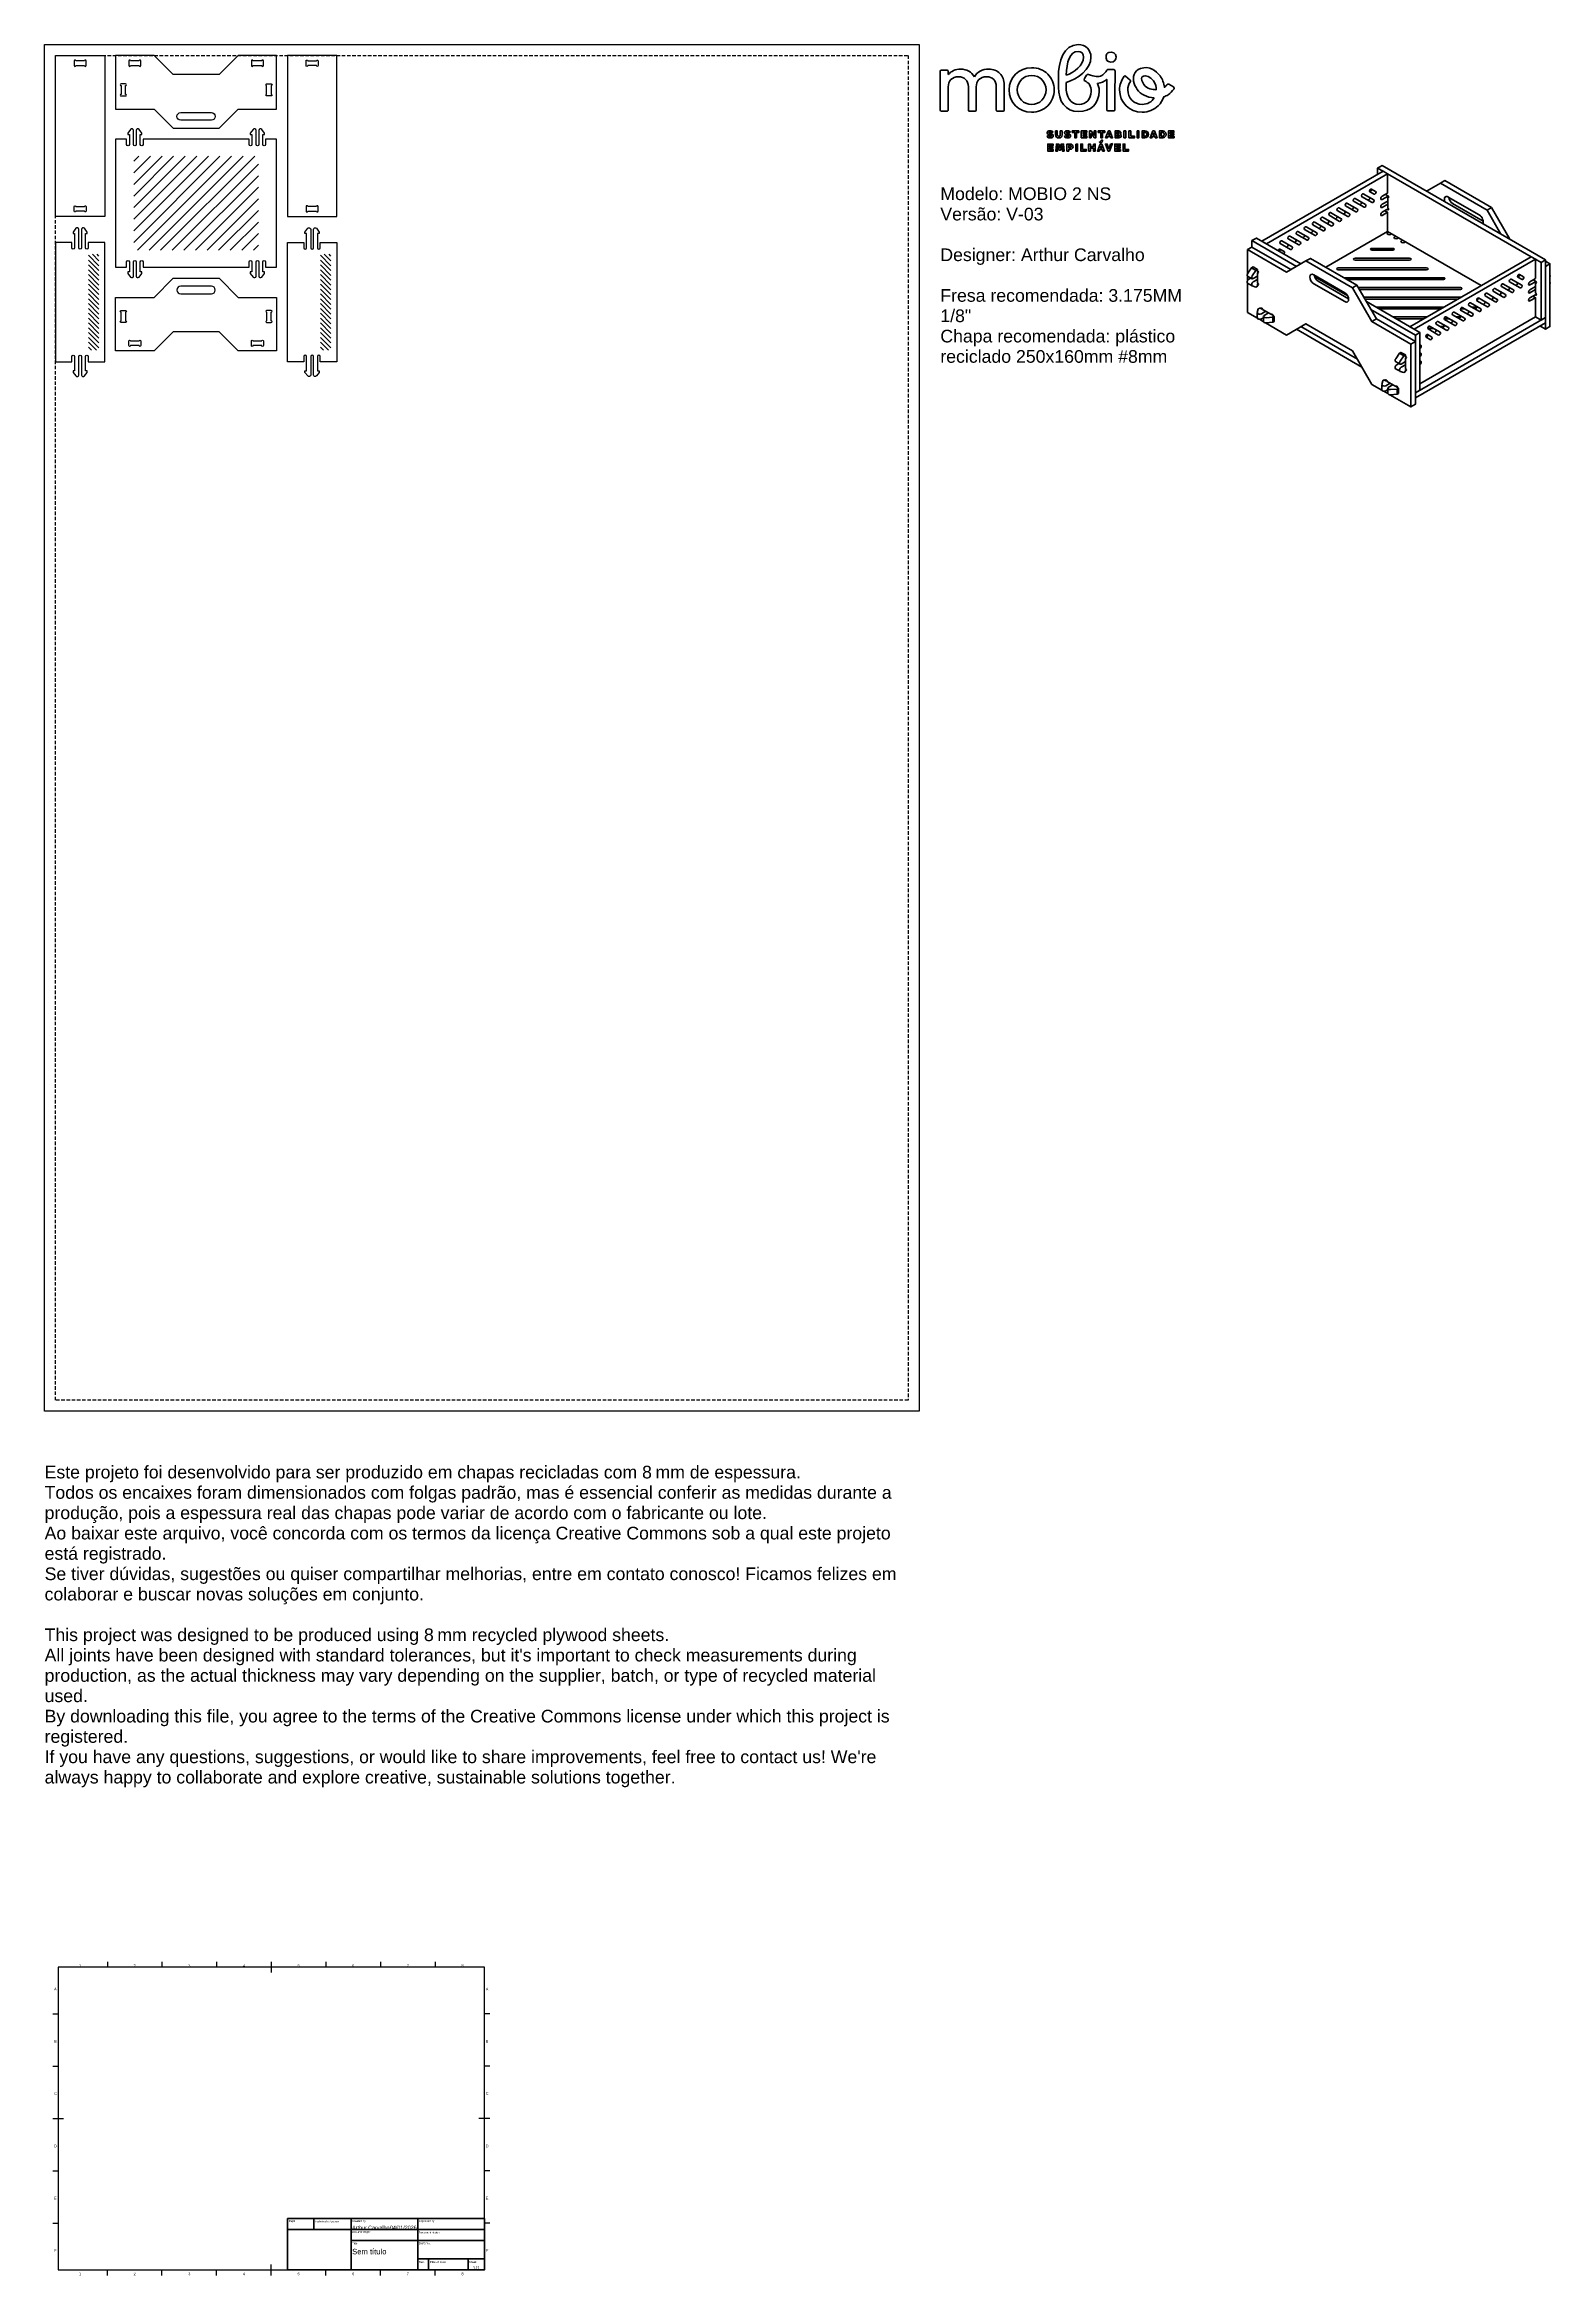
# Model space of a CAD drawing. Header units: inches. Extents: x 15 to 2770, y 10 to 4091.
import ezdxf

# ---------------------------------------------------------------- set-up
doc = ezdxf.new("R2010")
doc.units = ezdxf.units.IN
doc.header["$MEASUREMENT"] = 0
doc.linetypes.add('DASHED2', pattern=[9.525, 6.35, -3.175])
doc.layers.add('Chapa', color=250, linetype='Continuous', plot=False)
doc.layers.add('MARGEM_DE_SEGURANÇA_20.0MM', color=93, linetype='DASHED2', true_color=0x66cc66, plot=False)
for name, color, linetype in [('PDF_Geometry', 7, 'Continuous'), ('PDF_Text', 7, 'Continuous'), ('TOP-CUT-ON-LINE_10MM', 4, 'Continuous')]:
    doc.layers.add(name, color=color, linetype=linetype)
doc.layers.add('TOP-CUT-INSIDE_10MM', color=240, linetype='Continuous', true_color=0xff1f31)
doc.layers.add('TOP-CUT-OUTSIDE_10MM', color=6, linetype='Continuous', true_color=0xff00ff)
doc.styles.add('PDF Arial', font='arial.ttf')
doc.styles.get("Standard").update_dxf_attribs({"font": 'arial.ttf'})

# ---------------------------------------------------------------- blocks, each defined once
blk = doc.blocks.new('Ativo 34')
at = {"lineweight": 158}
for points in [[(1.11, 10.45), (1.11, 10.92, 0.414143), (0.95, 11.07), (0.19, 11.07, 0.414143), (0.03, 10.92), (0.03, 5.62, 0.414199), (0.18, 5.47), (0.96, 5.47, 0.414234), (1.11, 5.62), (1.11, 8.78)], [(21.66, 8.72, 0.050353), (21.48, 9.25, 0.15197), (22.76, 9.8), (22.76, 5.63, 0.414196), (22.89, 5.5), (23.72, 5.5, 0.41362), (23.85, 5.63, -0.000191), (23.89, 10.91)], [(25.62, 8.37, -0.152618), (25.97, 9.51, 0.380297), (25.95, 9.69), (25.31, 10.25, 0.433501), (25.12, 10.23, 0.166927), (24.5, 8.37)], [(29.78, 6.2, 0.124287), (30.52, 7.43, 0.062677), (31.12, 7.71, 0.101098), (31.9, 8.49, 0.436845), (31.84, 8.77), (31.2, 9.13, 0.384715), (30.95, 9.08, -0.074276), (30.61, 8.73, 0.140931), (30.02, 10.28)], [(3.86, 8.8), (3.86, 5.62, 0.414314), (4, 5.47), (4.78, 5.47, 0.41417), (4.93, 5.62), (4.93, 8.78)], [(7.68, 8.8), (7.68, 6.09), (7.68, 6.09), (7.68, 5.62, 0.414313), (7.83, 5.47), (8.61, 5.47, 0.414171), (8.75, 5.62), (8.75, 7.53), (8.75, 7.53), (8.75, 9.06)], [(21.72, 8.18, 0.020427), (21.71, 8.38), (21.72, 8.38, 0.03153), (21.67, 8.7)], [(14.88, 2.24, 0.000303), (14.99, 2.21, 0.00214), (15.03, 2.2, -0.000431), (15.06, 2.2, 0.000938), (15.1, 2.19)], [(17.25, 2.24, 0.000326), (17.37, 2.21, 0.00214), (17.4, 2.2, -0.000431), (17.44, 2.2, 0.000938), (17.47, 2.19)]]:
    blk.add_lwpolyline(points, format="xyb", dxfattribs=at)
for points in [[(16.15, 10.09), (16.15, 8.72)], [(17.2, 8.81), (17.2, 9.4)], [(23.63, 11.17), (22.99, 11.17)], [(14.59, 1.99), (14.73, 2.12)], [(15.43, 2.63), (15.3, 2.49)], [(15.76, 2.23), (15.76, 2.77), (16, 2.77), (16, 2.22)], [(16.41, 2.22), (16.41, 2.77), (16.65, 2.77), (16.65, 2.22)], [(16.96, 1.99), (17.11, 2.12)], [(17.76, 0.27), (17.56, 0.27), (17.56, 0.03), (17.32, 0.03), (17.32, 0.97), (17.75, 0.97)], [(17.75, 0.76), (17.56, 0.76), (17.56, 0.48), (17.76, 0.48)], [(17.81, 2.63), (17.67, 2.49)], [(24.38, 1.84), (23.88, 1.84), (23.88, 2.77), (24.34, 2.77)], [(24.33, 2.59), (24.11, 2.59), (24.11, 2.39), (24.33, 2.39)], [(24.36, 2.21), (24.11, 2.21), (24.11, 2.02), (24.36, 2.02)], [(27.94, 1.84), (27.57, 1.84), (27.57, 2.77), (27.94, 2.77)], [(27.93, 2.56), (27.8, 2.56), (27.8, 2.04), (27.93, 2.04)], [(30.31, 1.84), (29.94, 1.84), (29.94, 2.77), (30.31, 2.77)], [(30.31, 2.56), (30.18, 2.56), (30.18, 2.04), (30.31, 2.04)]]:
    blk.add_lwpolyline(points, dxfattribs=at)
for points in [[(14.93, 0.23), (15.45, 0.23), (15.45, 0.03), (14.69, 0.03), (14.69, 0.97), (15.43, 0.97), (15.43, 0.77), (14.93, 0.77), (14.93, 0.61), (15.4, 0.61), (15.4, 0.42), (14.93, 0.42)], [(16.92, 0.03), (16.69, 0.03), (16.66, 0.75), (16.45, 0.15), (16.27, 0.15), (16.06, 0.77), (16.03, 0.03), (15.8, 0.03), (15.87, 0.97), (16.2, 0.97), (16.36, 0.47), (16.53, 0.97), (16.85, 0.97)], [(18.95, 2.77), (18.95, 2.56), (18.62, 2.56), (18.62, 1.84), (18.38, 1.84), (18.38, 2.56), (18.04, 2.56), (18.04, 2.77)], [(18.52, 0.97), (18.76, 0.97), (18.76, 0.03), (18.52, 0.03)], [(19.44, 0.25), (19.96, 0.25), (19.96, 0.03), (19.2, 0.03), (19.2, 0.97), (19.44, 0.97)], [(19.51, 2.03), (20.04, 2.03), (20.04, 1.84), (19.27, 1.84), (19.27, 2.77), (20.02, 2.77), (20.02, 2.57), (19.51, 2.57), (19.51, 2.41), (19.99, 2.41), (19.99, 2.22), (19.51, 2.22)], [(20.93, 0.97), (21.17, 0.97), (21.17, 0.03), (20.93, 0.03), (20.93, 0.42), (20.51, 0.42), (20.51, 0.03), (20.27, 0.03), (20.27, 0.97), (20.51, 0.97), (20.51, 0.63), (20.93, 0.63)], [(21.05, 2.77), (21.27, 2.77), (21.27, 1.84), (21.06, 1.84), (20.62, 2.42), (20.62, 1.84), (20.4, 1.84), (20.4, 2.77), (20.62, 2.77), (21.05, 2.18)], [(22.19, 0.03), (22.12, 0.23), (21.8, 0.23), (21.73, 0.03), (21.47, 0.03), (21.86, 0.97), (22.06, 0.97), (22.43, 0.03)], [(22.49, 2.77), (22.49, 2.56), (22.16, 2.56), (22.16, 1.84), (21.92, 1.84), (21.92, 2.56), (21.59, 2.56), (21.59, 2.77)], [(22.22, 1.38), (21.88, 1.1), (21.75, 1.26), (22.08, 1.54)], [(21.88, 0.43), (22.05, 0.43), (21.96, 0.67)], [(23.27, 0.97), (23.53, 1.04), (23.12, 0.03), (22.94, 0.03), (22.56, 0.97), (22.82, 0.97), (23.04, 0.35)], [(23.3, 1.84), (23.23, 2.03), (22.91, 2.03), (22.84, 1.84), (22.59, 1.84), (22.97, 2.77), (23.18, 2.77), (23.54, 1.84)], [(22.99, 2.23), (23.16, 2.23), (23.08, 2.47)], [(24.09, 0.23), (24.61, 0.23), (24.61, 0.03), (23.85, 0.03), (23.85, 0.97), (24.59, 0.97), (24.59, 0.77), (24.09, 0.77), (24.09, 0.61), (24.56, 0.61), (24.56, 0.42), (24.09, 0.42)], [(25.22, 0.25), (25.74, 0.25), (25.74, 0.03), (24.98, 0.03), (24.98, 0.97), (25.22, 0.97)], [(25.1, 2.77), (25.35, 2.77), (25.35, 1.84), (25.1, 1.84)], [(26.02, 2.05), (26.55, 2.05), (26.55, 1.84), (25.78, 1.84), (25.78, 2.77), (26.02, 2.77)], [(26.88, 2.77), (27.13, 2.77), (27.13, 1.84), (26.88, 1.84)], [(29.37, 1.84), (29.3, 2.03), (28.98, 2.03), (28.91, 1.84), (28.66, 1.84), (29.04, 2.77), (29.25, 2.77), (29.62, 1.84)], [(29.06, 2.23), (29.23, 2.23), (29.15, 2.47)], [(31.41, 2.03), (31.94, 2.03), (31.94, 1.84), (31.17, 1.84), (31.17, 2.77), (31.92, 2.77), (31.92, 2.57), (31.41, 2.57), (31.41, 2.41), (31.89, 2.41), (31.89, 2.22), (31.41, 2.22)]]:
    blk.add_lwpolyline(points, close=True, dxfattribs=at)
for centre, radius, start, end in [((23.2, 12.95), 0.553, 108.2136, 169.6569), ((21.5, 11.39), 1.19, 260.7743, 297.9289), ((28.04, 9.57), 0.726, 89.9896, 97.0145), ((29.55, 14.69), 6.29, 269.1959, 269.556), ((15.04, 2.53), 0.722, 249.0374, 270.1207), ((15.01, 2.14), 0.657, 69.0253, 90.0553), ((24.02, 41.8), 40.4, 257.1968, 257.3622), ((14.74, 1.2), 1.05, 66.7551, 68.3074), ((15.07, 2.01), 0.176, 44.9976, 52.5138), ((15.14, 2.1), 0.0738, 0.091, 17.1751), ((17.41, 2.53), 0.722, 249.0374, 270.1207), ((17.39, 2.14), 0.657, 69.0265, 90.0589), ((26.15, 40.73), 39.31, 257.1945, 257.3645), ((17.12, 1.2), 1.05, 66.7551, 68.3074), ((17.44, 2.01), 0.176, 44.9976, 52.5138), ((17.51, 2.1), 0.0743, 0.1445, 17.1215)]:
    blk.add_arc(centre, radius, start, end, dxfattribs=at)
for points in [[(18.87, 14.55), (16.85, 14.55), (16.15, 12.3), (16.15, 10.09)], [(17.2, 10.37), (17.25, 12.15), (17.76, 13.62), (18.83, 13.62)], [(19.59, 12.85), (19.59, 11.74), (18.27, 10.69), (17.2, 10.37)], [(17.2, 9.4), (18.78, 9.82), (20.59, 11.21), (20.59, 12.85)], [(18.83, 13.62), (19.29, 13.62), (19.59, 13.33), (19.59, 12.85)], [(20.59, 12.85), (20.59, 13.84), (19.87, 14.55), (18.87, 14.55)], [(22.66, 13.05), (22.56, 12.51), (22.87, 12.16), (23.31, 12.16)], [(24.02, 12.88), (24.02, 13.4), (23.52, 13.63), (23.03, 13.47)], [(23.31, 12.16), (23.76, 12.16), (24.02, 12.46), (24.02, 12.88)], [(2.81, 11.2), (2.1, 11.2), (1.51, 10.94), (1.11, 10.45)], [(1.11, 8.78), (1.11, 9.62), (1.66, 10.16), (2.52, 10.16)], [(2.52, 10.16), (3.33, 10.16), (3.86, 9.63), (3.86, 8.8)], [(4.68, 10.15), (4.32, 10.82), (3.65, 11.2), (2.81, 11.2)], [(6.63, 11.2), (5.78, 11.2), (5.09, 10.83), (4.68, 10.15)], [(4.93, 8.78), (4.93, 9.62), (5.48, 10.16), (6.35, 10.16)], [(6.35, 10.16), (7.16, 10.16), (7.68, 9.63), (7.68, 8.8)], [(8.17, 10.61), (7.79, 11), (7.26, 11.2), (6.63, 11.2)], [(8.75, 9.06), (8.75, 9.69), (8.55, 10.23), (8.17, 10.61)], [(12.5, 11.4), (10.74, 11.4), (9.42, 10.09), (9.42, 8.37)], [(10.54, 8.37), (10.54, 9.49), (11.38, 10.34), (12.5, 10.34)], [(14.7, 10.53), (14.13, 11.09), (13.35, 11.4), (12.5, 11.4)], [(12.5, 10.34), (13.62, 10.34), (14.46, 9.49), (14.46, 8.37)], [(15.58, 8.37), (15.58, 9.2), (15.27, 9.97), (14.7, 10.53)], [(20.14, 10.48), (19.99, 10.48), (19.65, 9.89), (19.65, 9.74)], [(19.65, 9.74), (19.65, 9.67), (19.69, 9.63), (19.74, 9.61)], [(19.74, 9.61), (20, 9.48), (20.21, 9.35), (20.38, 9.1)], [(21.31, 10.21), (20.65, 10.31), (20.24, 10.48), (20.14, 10.48)], [(22.63, 10.84), (22.47, 10.63), (22.28, 10.45), (22.06, 10.33)], [(22.99, 11.17), (22.78, 11.17), (22.73, 10.98), (22.63, 10.84)], [(23.89, 10.91), (23.89, 11.11), (23.8, 11.17), (23.63, 11.17)], [(26.63, 10.76), (26.13, 10.03), (26.46, 9.06), (26.9, 8.44)], [(27.81, 11.4), (27.15, 11.32), (26.81, 11.01), (26.63, 10.76)], [(27.81, 9.1), (27.58, 9.42), (27.41, 9.92), (27.55, 10.11)], [(27.55, 10.11), (27.59, 10.17), (27.69, 10.26), (27.95, 10.29)], [(30.02, 10.28), (29.79, 10.58), (28.96, 11.54), (27.81, 11.4)], [(28.04, 10.29), (28.57, 10.29), (29.04, 9.72), (29.13, 9.6)], [(29.13, 9.6), (29.44, 9.18), (29.5, 8.7), (29.5, 8.4)], [(9.42, 8.37), (9.42, 6.64), (10.74, 5.33), (12.5, 5.33)], [(12.5, 6.39), (11.38, 6.39), (10.54, 7.24), (10.54, 8.37)], [(14.46, 8.37), (14.46, 7.24), (13.62, 6.39), (12.5, 6.39)], [(12.5, 5.33), (13.35, 5.33), (14.13, 5.64), (14.7, 6.2)], [(14.7, 6.2), (15.27, 6.76), (15.58, 7.53), (15.58, 8.37)], [(16.15, 8.72), (16.15, 6.85), (17.11, 5.41), (18.91, 5.41)], [(18.97, 6.38), (17.79, 6.38), (17.2, 7.47), (17.2, 8.81)], [(18.91, 5.41), (20.53, 5.41), (21.72, 6.52), (21.72, 8.18)], [(20.63, 8.16), (20.63, 7.15), (19.95, 6.38), (18.97, 6.38)], [(20.38, 9.1), (20.56, 8.83), (20.63, 8.48), (20.63, 8.16)], [(21.67, 8.7), (21.67, 8.71), (21.67, 8.71), (21.66, 8.72)], [(24.5, 8.37), (24.5, 6.64), (25.83, 5.33), (27.59, 5.33)], [(27.59, 6.39), (26.47, 6.39), (25.62, 7.24), (25.62, 8.37)], [(26.9, 8.44), (27.39, 7.75), (28.22, 7.35), (29.24, 7.29)], [(29.24, 7.29), (28.9, 6.74), (28.3, 6.39), (27.59, 6.39)], [(27.59, 5.33), (28.43, 5.33), (29.21, 5.64), (29.78, 6.2)], [(29.46, 8.4), (29.03, 8.4), (28.24, 8.5), (27.81, 9.1)], [(14.78, 1.85), (14.7, 1.89), (14.63, 1.93), (14.59, 1.99)], [(14.62, 2.5), (14.62, 2.6), (14.66, 2.67), (14.73, 2.73)], [(14.64, 2.4), (14.63, 2.43), (14.62, 2.46), (14.62, 2.5)], [(14.69, 2.33), (14.67, 2.35), (14.65, 2.37), (14.64, 2.4)], [(14.78, 2.28), (14.74, 2.29), (14.71, 2.31), (14.69, 2.33)], [(14.73, 2.73), (14.81, 2.78), (14.9, 2.8), (15.01, 2.8)], [(14.73, 2.12), (14.81, 2.05), (14.92, 2.01), (15.04, 2.01)], [(14.88, 2.24), (14.85, 2.25), (14.82, 2.26), (14.78, 2.28)], [(15, 2.59), (14.9, 2.59), (14.85, 2.57), (14.85, 2.52)], [(14.85, 2.52), (14.85, 2.49), (14.87, 2.47), (14.9, 2.45)], [(14.9, 2.45), (14.94, 2.44), (14.98, 2.42), (15.04, 2.41)], [(15.3, 2.49), (15.23, 2.56), (15.13, 2.59), (15, 2.59)], [(15.04, 2.41), (15.05, 2.41), (15.06, 2.4), (15.07, 2.4)], [(15.04, 2.01), (15.09, 2.01), (15.13, 2.02), (15.16, 2.03)], [(15.33, 1.89), (15.25, 1.83), (15.15, 1.81), (15.04, 1.81)], [(15.13, 2.18), (15.12, 2.18), (15.11, 2.18), (15.1, 2.19)], [(15.18, 2.15), (15.17, 2.16), (15.16, 2.16), (15.15, 2.17)], [(15.16, 2.03), (15.19, 2.05), (15.21, 2.07), (15.21, 2.1)], [(15.18, 2.38), (15.21, 2.37), (15.24, 2.36), (15.28, 2.34)], [(15.21, 2.12), (15.2, 2.13), (15.2, 2.13), (15.19, 2.14)], [(15.25, 2.76), (15.32, 2.73), (15.38, 2.69), (15.43, 2.63)], [(15.28, 2.34), (15.32, 2.33), (15.35, 2.31), (15.37, 2.29)], [(15.44, 2.11), (15.44, 2.01), (15.41, 1.94), (15.33, 1.89)], [(15.37, 2.29), (15.39, 2.27), (15.41, 2.25), (15.42, 2.22)], [(15.42, 2.22), (15.44, 2.19), (15.44, 2.15), (15.44, 2.11)], [(15.88, 1.92), (15.8, 2), (15.76, 2.11), (15.76, 2.23)], [(16.2, 1.81), (16.07, 1.81), (15.97, 1.85), (15.88, 1.92)], [(16, 2.22), (16, 2.16), (16.02, 2.12), (16.06, 2.08)], [(16.06, 2.08), (16.1, 2.04), (16.14, 2.02), (16.2, 2.02)], [(16.2, 2.02), (16.26, 2.02), (16.31, 2.04), (16.35, 2.08)], [(16.52, 1.92), (16.44, 1.84), (16.33, 1.81), (16.2, 1.81)], [(16.35, 2.08), (16.39, 2.12), (16.41, 2.16), (16.41, 2.22)], [(16.65, 2.22), (16.65, 2.1), (16.61, 2), (16.52, 1.92)], [(17.15, 1.85), (17.07, 1.89), (17.01, 1.93), (16.96, 1.99)], [(16.99, 2.5), (16.99, 2.6), (17.03, 2.67), (17.11, 2.73)], [(17.01, 2.4), (17, 2.43), (16.99, 2.46), (16.99, 2.5)], [(17.06, 2.33), (17.05, 2.35), (17.03, 2.37), (17.01, 2.4)], [(17.15, 2.28), (17.11, 2.29), (17.08, 2.31), (17.06, 2.33)], [(17.11, 2.73), (17.18, 2.78), (17.27, 2.8), (17.38, 2.8)], [(17.11, 2.12), (17.19, 2.05), (17.29, 2.01), (17.42, 2.01)], [(17.25, 2.24), (17.23, 2.25), (17.19, 2.26), (17.15, 2.28)], [(17.38, 2.59), (17.28, 2.59), (17.23, 2.57), (17.23, 2.52)], [(17.23, 2.52), (17.23, 2.49), (17.24, 2.47), (17.28, 2.45)], [(17.28, 2.45), (17.31, 2.44), (17.36, 2.42), (17.42, 2.41)], [(17.67, 2.49), (17.6, 2.56), (17.5, 2.59), (17.38, 2.59)], [(17.7, 1.89), (17.63, 1.83), (17.53, 1.81), (17.41, 1.81)], [(17.42, 2.41), (17.43, 2.41), (17.44, 2.4), (17.44, 2.4)], [(17.42, 2.01), (17.47, 2.01), (17.51, 2.02), (17.54, 2.03)], [(17.5, 2.18), (17.49, 2.18), (17.48, 2.18), (17.47, 2.19)], [(17.55, 2.15), (17.55, 2.16), (17.54, 2.16), (17.53, 2.17)], [(17.54, 2.03), (17.57, 2.05), (17.58, 2.07), (17.58, 2.1)], [(17.55, 2.38), (17.58, 2.37), (17.61, 2.36), (17.65, 2.34)], [(17.58, 2.12), (17.58, 2.13), (17.58, 2.13), (17.57, 2.14)], [(17.62, 2.76), (17.7, 2.73), (17.76, 2.69), (17.81, 2.63)], [(17.65, 2.34), (17.69, 2.33), (17.72, 2.31), (17.74, 2.29)], [(17.82, 2.11), (17.82, 2.01), (17.78, 1.94), (17.7, 1.89)], [(17.74, 2.29), (17.76, 2.27), (17.78, 2.25), (17.8, 2.22)], [(17.75, 0.97), (17.87, 0.97), (17.96, 0.94), (18.04, 0.87)], [(17.86, 0.72), (17.83, 0.75), (17.79, 0.76), (17.75, 0.76)], [(17.76, 0.48), (17.8, 0.48), (17.84, 0.5), (17.86, 0.52)], [(18.04, 0.37), (17.97, 0.31), (17.88, 0.27), (17.76, 0.27)], [(17.8, 2.22), (17.81, 2.19), (17.82, 2.15), (17.82, 2.11)], [(17.9, 0.62), (17.9, 0.66), (17.89, 0.69), (17.86, 0.72)], [(17.86, 0.52), (17.89, 0.55), (17.9, 0.58), (17.9, 0.62)], [(18.04, 0.87), (18.11, 0.81), (18.15, 0.72), (18.15, 0.62)], [(18.15, 0.62), (18.15, 0.52), (18.11, 0.44), (18.04, 0.37)], [(24.42, 2.56), (24.4, 2.58), (24.37, 2.59), (24.33, 2.59)], [(24.33, 2.39), (24.37, 2.39), (24.4, 2.4), (24.42, 2.43)], [(24.34, 2.77), (24.45, 2.77), (24.54, 2.75), (24.6, 2.69)], [(24.46, 2.19), (24.44, 2.2), (24.4, 2.21), (24.36, 2.21)], [(24.36, 2.02), (24.4, 2.02), (24.44, 2.03), (24.46, 2.05)], [(24.65, 1.91), (24.58, 1.86), (24.5, 1.84), (24.38, 1.84)], [(24.45, 2.5), (24.45, 2.52), (24.44, 2.54), (24.42, 2.56)], [(24.42, 2.43), (24.44, 2.45), (24.45, 2.47), (24.45, 2.5)], [(24.5, 2.12), (24.5, 2.14), (24.49, 2.17), (24.46, 2.19)], [(24.46, 2.05), (24.49, 2.07), (24.5, 2.09), (24.5, 2.12)], [(24.69, 2.51), (24.69, 2.43), (24.66, 2.37), (24.58, 2.32)], [(24.58, 2.32), (24.64, 2.29), (24.68, 2.26), (24.7, 2.22)], [(24.6, 2.69), (24.66, 2.64), (24.69, 2.58), (24.69, 2.51)], [(24.74, 2.09), (24.74, 2.02), (24.71, 1.96), (24.65, 1.91)], [(24.7, 2.22), (24.73, 2.18), (24.74, 2.14), (24.74, 2.09)], [(28.14, 2.49), (28.08, 2.54), (28.02, 2.56), (27.93, 2.56)], [(27.93, 2.04), (28.02, 2.04), (28.08, 2.07), (28.14, 2.12)], [(27.94, 2.77), (28.09, 2.77), (28.22, 2.73), (28.31, 2.64)], [(28.31, 1.97), (28.22, 1.88), (28.09, 1.84), (27.94, 1.84)], [(28.22, 2.31), (28.22, 2.38), (28.19, 2.44), (28.14, 2.49)], [(28.14, 2.12), (28.19, 2.17), (28.22, 2.23), (28.22, 2.31)], [(28.31, 2.64), (28.41, 2.55), (28.46, 2.44), (28.46, 2.3)], [(28.46, 2.3), (28.46, 2.17), (28.41, 2.06), (28.31, 1.97)], [(30.31, 2.77), (30.46, 2.77), (30.59, 2.73), (30.69, 2.64)], [(30.51, 2.49), (30.46, 2.54), (30.39, 2.56), (30.31, 2.56)], [(30.31, 2.04), (30.39, 2.04), (30.46, 2.07), (30.51, 2.12)], [(30.69, 1.97), (30.59, 1.88), (30.46, 1.84), (30.31, 1.84)], [(30.59, 2.31), (30.59, 2.38), (30.56, 2.44), (30.51, 2.49)], [(30.51, 2.12), (30.56, 2.17), (30.59, 2.23), (30.59, 2.31)], [(30.69, 2.64), (30.79, 2.55), (30.84, 2.44), (30.84, 2.3)], [(30.84, 2.3), (30.84, 2.17), (30.79, 2.06), (30.69, 1.97)]]:
    blk.add_open_spline(points, degree=3, dxfattribs=at)
blk = doc.blocks.new('Block sheet')
at = {"layer": 'Chapa'}
blk.add_lwpolyline([(15.2, 1591.2), (15.2, 4091.2), (1615.2, 4091.2), (1615.2, 1591.2)], close=True, dxfattribs=at)
at = {"layer": 'MARGEM_DE_SEGURANÇA_20.0MM'}
blk.add_lwpolyline([(1595.2, 4071.2), (1595.2, 1611.2), (35.2, 1611.2), (35.2, 4071.2)], close=True, dxfattribs=at)
at = {"xscale": 13.40682207931606, "yscale": 13.40682207931606, "zscale": 13.40682207931606}
blk.add_blockref('Ativo 34', (1653.6, 3896.1), dxfattribs=at)
at = {"color": 0, "attachment_point": 1, "line_spacing_factor": 0.963855}
for s, insert, char_height, width in [('\\A1;Modelo: MOBIO 2 NS\\PVersão: V-03\\P\\PDesigner: Arthur Carvalho\\P\\PFresa recomendada: 3.175MM 1/8"\\PChapa recomendada: plástico reciclado 250x160mm #8mm', (1654.1, 3829.9), 23.157, 458.204), ("Este projeto foi desenvolvido para ser produzido em chapas recicladas com 8\u202fmm de espessura.^JTodos os encaixes foram dimensionados com folgas padrão, mas é essencial conferir as medidas durante a produção, pois a espessura real das chapas pode variar de acordo com o fabricante ou lote.^JAo baixar este arquivo, você concorda com os termos da licença Creative Commons sob a qual este projeto está registrado.^JSe tiver dúvidas, sugestões ou quiser compartilhar melhorias, entre em contato conosco! Ficamos felizes em colaborar e buscar novas soluções em conjunto.\\P\\PThis project was designed to be produced using 8\u202fmm recycled plywood sheets.^JAll joints have been designed with standard tolerances, but it's important to check measurements during production, as the actual thickness may vary depending on the supplier, batch, or type of recycled material used.^JBy downloading this file, you agree to the terms of the Creative Commons license under which this project is registered.^JIf you have any questions, suggestions, or would like to share improvements, feel free to contact us! We're always happy to collaborate and explore creative, sustainable solutions together.", (15.2, 1491.2), 23.1574, 1600)]:
    blk.add_mtext(s, dxfattribs=dict(at, insert=insert, char_height=char_height, width=width))

msp = doc.modelspace()

# ---------------------------------------------------------------- linework, layer by layer
at = {"layer": 'PDF_Geometry', "lineweight": 50}
for points in [[(2464.3, 3859.4), (2242.5, 3731.3), (2250.6, 3726.6), (2472.5, 3854.7), (2735, 3703.2)], [(2454.2, 3853.6), (2454.2, 3865.3), (2462.3, 3870), (2761.4, 3697.3)], [(2454.2, 3865.3), (2464.3, 3859.4), (2472.5, 3854.7), (2472.5, 3819.6), (2462.3, 3813.7)], [(2543.7, 3822.9), (2569.2, 3837.6), (2577.3, 3842.3), (2662.6, 3793), (2654.5, 3788.3), (2569.2, 3837.6)], [(2395.2, 3796.2), (2414.5, 3785)], [(2417.4, 3790), (2398.1, 3801.1)], [(2410.1, 3804.8), (2429.4, 3793.6)], [(2432.3, 3798.6), (2413, 3809.8)], [(2425, 3813.4), (2444.4, 3802.2)], [(2447.2, 3807.2), (2428, 3818.4)], [(2440, 3822), (2447.7, 3817.6)], [(2450.6, 3822.5), (2442.9, 3827)], [(2462.3, 3807.8), (2473.3, 3814.2)], [(2472.7, 3805), (2462.3, 3799)], [(2462.3, 3793.2), (2472.7, 3799.1)], [(2472.7, 3814.7), (2468.4, 3817.2)], [(2472.7, 3792.4), (2472.7, 3811.2), (2474.2, 3812)], [(2583.4, 3812.3), (2640.3, 3779.5)], [(2647.3, 3768.4), (2591.5, 3800.6)], [(2342.7, 3746.9), (2323.5, 3758)], [(2335.5, 3761.7), (2354.8, 3750.5)], [(2357.7, 3755.5), (2338.4, 3766.7)], [(2350.4, 3770.3), (2369.8, 3759.2)], [(2372.6, 3764.2), (2353.3, 3775.3)], [(2467.4, 3787.3), (2472.5, 3784.4), (2472.5, 3749.1), (2359.3, 3683.8)], [(2365.4, 3778.9), (2384.7, 3767.8)], [(2387.5, 3772.7), (2368.2, 3783.9)], [(2380.3, 3787.5), (2399.6, 3776.4)], [(2402.5, 3781.4), (2383.1, 3792.5)], [(2473.9, 3791.1), (2462.3, 3784.4)], [(2462.3, 3778.5), (2472.5, 3784.4)], [(2471.4, 3789.7), (2472.7, 3788.9)], [(2654.5, 3788.3), (2679.9, 3744.3)], [(2696.2, 3735), (2662.6, 3793)], [(2295.5, 3679.6), (2224.2, 3720.7), (2216.1, 3716.1), (2287.3, 3674.9), (2322.9, 3695.4), (2331.1, 3700.1), (2416.4, 3650.9)], [(2216.1, 3716.1), (2216.1, 3671.8)], [(2305.6, 3685.5), (2224.2, 3732.5), (2232.3, 3737.2), (2313.8, 3690.2)], [(2224.2, 3720.7), (2224.2, 3732.5)], [(2242.5, 3731.3), (2242.5, 3731.3)], [(2283.1, 3712.4), (2275.3, 3716.9)], [(2275.8, 3727.3), (2295.1, 3716.1)], [(2298, 3721.1), (2278.7, 3732.2)], [(2290.7, 3735.8), (2310, 3724.7)], [(2312.9, 3729.7), (2293.6, 3740.8)], [(2305.6, 3744.5), (2325, 3733.3)], [(2327.8, 3738.3), (2308.5, 3749.5)], [(2320.6, 3753.1), (2339.9, 3741.9)], [(2443.9, 3718.3), (2481.8, 3718.3)], [(2481.8, 3715), (2443.9, 3715)], [(2643.5, 3650.4), (2472.5, 3749.1)], [(2472.5, 3746.7), (2474.6, 3747.9)], [(2479.6, 3745), (2477.6, 3743.8)], [(2485.2, 3739.4), (2487.3, 3740.6)], [(2492.4, 3737.7), (2490.4, 3736.5)], [(2498, 3732.1), (2500, 3733.3)], [(2505.1, 3730.3), (2503.1, 3729.1)], [(2216.7, 3672.9), (2223.5, 3682.9)], [(2224.8, 3668.2), (2231.6, 3678.2), (2223.5, 3682.9), (2226.2, 3684.4), (2234.3, 3679.7), (2234.3, 3676.2), (2235.2, 3676.7)], [(2231.6, 3678.2), (2234.3, 3679.7)], [(2234.3, 3677.4), (2234.6, 3677.2)], [(2236.1, 3674.6), (2234.6, 3673.7), (2234.6, 3654.9)], [(2452, 3589.3), (2416.4, 3650.9), (2408.2, 3646.1), (2322.9, 3695.4)], [(2382, 3682.6), (2543.8, 3682.6)], [(2543.8, 3679.2), (2382, 3679.2)], [(2413, 3700.4), (2512.8, 3700.4)], [(2512.8, 3697.1), (2413, 3697.1)], [(2732.9, 3657.4), (2743.1, 3663.3), (2743.1, 3698.5), (2735, 3703.2), (2513.1, 3575.1), (2521.2, 3570.3), (2743.1, 3698.5), (2753.3, 3692.6)], [(2769.5, 3690.3), (2769.5, 3575.3), (2761.4, 3570.6), (2761.4, 3685.5), (2769.5, 3690.3), (2761.4, 3695)], [(2216.1, 3667.7), (2216.1, 3658.9)], [(2216.1, 3654.8), (2216.1, 3601.1), (2234.2, 3590.7)], [(2224.5, 3662.7), (2216.4, 3667.4)], [(2224.5, 3649.8), (2216.4, 3654.5)], [(2218.5, 3661.8), (2222.3, 3664)], [(2235.8, 3653.5), (2234.3, 3652.8), (2234.3, 3649.2), (2231.6, 3647.6), (2224.8, 3649.7)], [(2234.6, 3667.5), (2226.6, 3663)], [(2226.6, 3657.1), (2234.6, 3661.7)], [(2234.6, 3651.4), (2234.3, 3651.5)], [(2337.2, 3670.1), (2394, 3637.3)], [(2394, 3620.9), (2337.2, 3653.7)], [(2339.1, 3666.1), (2399.4, 3631.3)], [(2401.1, 3626.2), (2345.3, 3658.4)], [(2392.5, 3664.6), (2574.8, 3664.6)], [(2574.8, 3661.3), (2398.3, 3661.3)], [(2523.3, 3548.1), (2452, 3589.3), (2443.8, 3584.6), (2408.2, 3646.1)], [(2418.8, 3646.7), (2605.8, 3646.7)], [(2605.8, 3643.4), (2420.7, 3643.4)], [(2673.1, 3625.1), (2653.8, 3636.3)], [(2665.9, 3639.9), (2685.1, 3628.7)], [(2688, 3633.7), (2668.7, 3644.8)], [(2680.8, 3648.5), (2700.1, 3637.4)], [(2703, 3642.4), (2683.6, 3653.5)], [(2695.7, 3657.1), (2715, 3646)], [(2717.9, 3650.9), (2698.6, 3662.1)], [(2710.6, 3665.8), (2718.4, 3661.3)], [(2721.2, 3666.3), (2713.5, 3670.7)], [(2732.9, 3651.5), (2744, 3657.9)], [(2743.3, 3648.7), (2732.9, 3642.7)], [(2732.9, 3636.9), (2743.3, 3642.9)], [(2744.6, 3634.8), (2732.9, 3628.1)], [(2743.3, 3658.4), (2739, 3660.9)], [(2742.1, 3633.4), (2743.3, 3632.6)], [(2743.3, 3636.2), (2743.3, 3654.9), (2744.9, 3655.8)], [(2243, 3608.4), (2241.5, 3607.5), (2238.5, 3609.3), (2235.8, 3607.7), (2234.1, 3600.8)], [(2234.1, 3591), (2234.1, 3600.4)], [(2240.5, 3608.1), (2240.5, 3608.4)], [(2241.5, 3598.6), (2249.4, 3603.3)], [(2245.3, 3591.5), (2241.5, 3589.3)], [(2261.4, 3598.1), (2259.9, 3597.2), (2243.6, 3606.6)], [(2245.3, 3584.6), (2245.3, 3593.9)], [(2254.5, 3600.3), (2246.5, 3595.7)], [(2250.2, 3582.1), (2262.2, 3583.1), (2262.2, 3592.4), (2264.9, 3594)], [(2250.2, 3591.5), (2262.2, 3592.4)], [(2262.2, 3583.1), (2264.9, 3584.6), (2264.9, 3594), (2261.9, 3595.8), (2262.8, 3596.3)], [(2262.9, 3595.5), (2262.9, 3595.2)], [(2429.1, 3628.9), (2606.3, 3628.9)], [(2600.5, 3625.5), (2431, 3625.5)], [(2433.7, 3620.9), (2531.4, 3564.5)], [(2441.8, 3606.8), (2523.3, 3559.8)], [(2450.9, 3611), (2575.3, 3611)], [(2569.5, 3607.6), (2456.7, 3607.6)], [(2481.9, 3593.1), (2544.3, 3593.1)], [(2753.3, 3587), (2743.1, 3592.9), (2531.4, 3470.7)], [(2577.9, 3593.1), (2579.3, 3593.1)], [(2598.5, 3582), (2579.2, 3593.2)], [(2591.2, 3596.8), (2610.5, 3585.7)], [(2613.4, 3590.7), (2594.1, 3601.8)], [(2597.7, 3593.1), (2605.7, 3593.1)], [(2613.8, 3607.6), (2605.7, 3607.6)], [(2606.1, 3605.4), (2625.5, 3594.3)], [(2628.3, 3599.2), (2609, 3610.4)], [(2621.1, 3614), (2640.4, 3602.9)], [(2643.2, 3607.9), (2624, 3619)], [(2626.4, 3611), (2635.7, 3611)], [(2633.5, 3607.6), (2632.2, 3607.6)], [(2636.7, 3625.5), (2635.8, 3625.5)], [(2636, 3622.7), (2655.3, 3611.5)], [(2658.2, 3616.5), (2638.9, 3627.6)], [(2650.9, 3631.3), (2670.2, 3620.2)], [(2732.9, 3622.2), (2743.1, 3628.1)], [(2738, 3631), (2743.1, 3628.1), (2743.1, 3592.9)], [(2237.8, 3588.6), (2245.3, 3584.2)], [(2248.9, 3582.1), (2287.3, 3559.9), (2322.9, 3580.4), (2408.2, 3531.2), (2443.8, 3469.6), (2461.9, 3459.1)], [(2425.5, 3501.3), (2305.6, 3570.5)], [(2515.2, 3543.4), (2515.2, 3428.4), (2523.3, 3433.1), (2523.3, 3548.1), (2515.2, 3543.4), (2443.8, 3584.6)], [(2538.6, 3589.7), (2487.6, 3589.7)], [(2512.9, 3575.2), (2513.3, 3575.2)], [(2513.1, 3575), (2513.1, 3575.1)], [(2521.2, 3570.3), (2521.2, 3570.3)], [(2542.5, 3557.3), (2545.4, 3557.3)], [(2543.1, 3555.7), (2550.9, 3551.2)], [(2556.4, 3571.9), (2545.9, 3571.9)], [(2553.7, 3556.2), (2546, 3560.6)], [(2546.5, 3571), (2565.8, 3559.8)], [(2547.2, 3575.2), (2550.6, 3575.2)], [(2568.6, 3564.8), (2549.3, 3575.9)], [(2561.4, 3579.6), (2580.7, 3568.4)], [(2583.6, 3573.4), (2564.2, 3584.6)], [(2569, 3575.2), (2575.6, 3575.2)], [(2585.1, 3589.7), (2575.7, 3589.7)], [(2576.3, 3588.2), (2595.6, 3577)], [(2761.4, 3570.6), (2751.3, 3576.4)], [(2495.2, 3506.5), (2487, 3511.2)], [(2487.3, 3516.6), (2494.2, 3526.6)], [(2505, 3523.5), (2502.3, 3521.9), (2494.2, 3526.6), (2496.9, 3528.1), (2505, 3523.5), (2505, 3519.9), (2505.9, 3520.4)], [(2495.5, 3512), (2502.3, 3521.9)], [(2505.3, 3511.3), (2497.3, 3506.7)], [(2505, 3521.1), (2505.3, 3521)], [(2506.8, 3518.3), (2505.3, 3517.4), (2505.3, 3498.6)], [(2470.8, 3476.8), (2469.3, 3476), (2466.3, 3477.7), (2463.6, 3476.2), (2461.9, 3469.2)], [(2468.3, 3476.6), (2468.3, 3476.9)], [(2469.2, 3467.1), (2477.2, 3471.7)], [(2489.1, 3466.6), (2487.6, 3465.7), (2471.4, 3475.1)], [(2495.2, 3493.5), (2487, 3498.3)], [(2489.1, 3505.5), (2493, 3507.7)], [(2506.4, 3497.3), (2505, 3496.5), (2505, 3492.9), (2502.3, 3491.4), (2495.5, 3493.4)], [(2497.3, 3500.8), (2505.3, 3505.4)], [(2505.3, 3495.1), (2505, 3495.3)], [(2461.9, 3459.5), (2461.9, 3468.9)], [(2465.5, 3457), (2473.1, 3452.7)], [(2473.1, 3460), (2469.2, 3457.8)], [(2473.1, 3453), (2473.1, 3462.5)], [(2482.3, 3468.8), (2474.3, 3464.2)], [(2476.7, 3450.6), (2515.2, 3428.4)], [(2477.9, 3450.6), (2490, 3451.6), (2490, 3460.9), (2492.7, 3462.5)], [(2477.9, 3460), (2490, 3460.9)], [(2490, 3451.6), (2492.7, 3453.1), (2492.7, 3462.5), (2489.6, 3464.2), (2490.5, 3464.8)], [(2490.7, 3464), (2490.7, 3463.7)]]:
    msp.add_lwpolyline(points, dxfattribs=at)
for points in [[(2761.4, 3697.3), (2753.3, 3692.6), (2753.3, 3587), (2761.4, 3591.7)], [(2523.3, 3454.2), (2523.3, 3444.8), (2761.4, 3582.3), (2761.4, 3591.7)], [(2313.8, 3575.2), (2417.4, 3515.4)], [(2523.3, 3454.2), (2523.3, 3559.8), (2531.4, 3564.5), (2531.4, 3458.9)]]:
    msp.add_lwpolyline(points, close=True, dxfattribs=at)
at = {"layer": 'PDF_Geometry', "lineweight": 25}
msp.add_lwpolyline([(40, 20), (819.9, 20), (819.9, 573.9), (40, 573.9)], close=True, dxfattribs=at)
for points in [[(130, 583.9), (130, 573.9)], [(229.9, 583.9), (229.9, 573.9)], [(330, 583.9), (330, 573.9)], [(429.9, 583.9), (429.9, 563.9)], [(529.9, 583.9), (529.9, 573.9)], [(629.9, 583.9), (629.9, 573.9)], [(729.9, 583.9), (729.9, 573.9)], [(30, 488.3), (40, 488.3)], [(829.9, 488.3), (819.9, 488.3)], [(30, 392.6), (40, 392.6)], [(829.9, 392.6), (819.9, 392.6)], [(30, 296.9), (50, 296.9)], [(829.9, 296.9), (809.9, 296.9)], [(30, 201.3), (40, 201.3)], [(829.9, 201.3), (819.9, 201.3)], [(30, 105.6), (40, 105.6)], [(829.9, 105.6), (819.9, 105.6)], [(130, 10), (130, 20)], [(229.9, 10), (229.9, 20)], [(330, 10), (330, 20)], [(429.9, 10), (429.9, 30)], [(529.9, 10), (529.9, 20)], [(629.9, 10), (629.9, 20)], [(729.9, 10), (729.9, 20)]]:
    msp.add_lwpolyline(points, dxfattribs=at)
at = {"layer": 'PDF_Geometry', "lineweight": 35}
msp.add_lwpolyline([(459.9, 20), (819.9, 20), (819.9, 114), (459.9, 114)], close=True, dxfattribs=at)
for points in [[(459.9, 94), (819.9, 94)], [(507.9, 94), (507.9, 114)], [(575.9, 20), (575.9, 114)], [(697.9, 20), (697.9, 114)], [(575.9, 73.9), (819.9, 73.9)], [(697.9, 40), (819.9, 40)], [(717.9, 20), (717.9, 40)], [(789.9, 20), (789.9, 40)]]:
    msp.add_lwpolyline(points, dxfattribs=at)
at = {"layer": 'PDF_Geometry', "lineweight": 50}
msp.add_arc((2270.8, 3716.3), 4.8, 317.0101, 347.6404, dxfattribs=at)
for points in [[(2395.2, 3799.5), (2394.4, 3798.1), (2394.4, 3796.6), (2395.2, 3796.2)], [(2398.1, 3801.2), (2397.3, 3801.6), (2396, 3800.9), (2395.2, 3799.5)], [(2410.2, 3808.2), (2409.4, 3806.8), (2409.4, 3805.3), (2410.2, 3804.8)], [(2413.1, 3809.8), (2412.3, 3810.3), (2411, 3809.5), (2410.2, 3808.2)], [(2421.3, 3798.4), (2422.1, 3797.9), (2423.4, 3798.7), (2424.2, 3800)], [(2424.2, 3800), (2425, 3801.4), (2425, 3802.9), (2424.2, 3803.4)], [(2425.1, 3816.7), (2424.3, 3815.4), (2424.3, 3813.9), (2425.1, 3813.4)], [(2428, 3818.4), (2427.2, 3818.9), (2425.9, 3818.1), (2425.1, 3816.7)], [(2432.4, 3795.3), (2433.1, 3796.7), (2433.1, 3798.2), (2432.3, 3798.6)], [(2436.3, 3806.9), (2437.1, 3806.5), (2438.4, 3807.2), (2439.2, 3808.6)], [(2440, 3825.4), (2439.2, 3824), (2439.2, 3822.5), (2440, 3822)], [(2439.2, 3808.6), (2440, 3810), (2440, 3811.5), (2439.2, 3812)], [(2439.8, 3822.2), (2440.6, 3821.9), (2441.8, 3822.7), (2442.5, 3823.9)], [(2442.9, 3827), (2442.1, 3827.5), (2440.8, 3826.7), (2440, 3825.4)], [(2442.5, 3823.9), (2443.2, 3825.2), (2443.3, 3826.6), (2442.7, 3827.1)], [(2444.4, 3802.3), (2445.2, 3801.8), (2446.5, 3802.5), (2447.3, 3803.9)], [(2447.3, 3803.9), (2448, 3805.3), (2448, 3806.8), (2447.2, 3807.3)], [(2447.8, 3817.6), (2448.6, 3817.1), (2449.9, 3817.9), (2450.7, 3819.3)], [(2450.7, 3819.3), (2451.5, 3820.6), (2451.5, 3822.1), (2450.7, 3822.6)], [(2462.3, 3813.7), (2460.9, 3812.9), (2459.8, 3810.9), (2459.8, 3809.3)], [(2459.8, 3809.3), (2459.8, 3807.7), (2460.9, 3807), (2462.3, 3807.8)], [(2462.3, 3799.1), (2460.9, 3798.3), (2459.8, 3796.3), (2459.8, 3794.7)], [(2474.3, 3812.1), (2474.3, 3813.1), (2473.6, 3814.3), (2472.7, 3814.7)], [(2472.7, 3811.2), (2473.6, 3810.7), (2474.3, 3811.1), (2474.3, 3812.1)], [(2577.3, 3811.8), (2576, 3810.1), (2576, 3807), (2577.2, 3803.7)], [(2583.4, 3812.4), (2580.9, 3813.8), (2578.6, 3813.6), (2577.3, 3811.8)], [(2584.5, 3811.7), (2585, 3807.4), (2588, 3802.7), (2591.6, 3800.6)], [(2320.6, 3756.5), (2319.8, 3755.1), (2319.8, 3753.6), (2320.6, 3753.1)], [(2323.5, 3758.1), (2322.7, 3758.6), (2321.4, 3757.8), (2320.6, 3756.5)], [(2335.6, 3765), (2334.8, 3763.7), (2334.8, 3762.2), (2335.6, 3761.7)], [(2338.4, 3766.7), (2337.6, 3767.2), (2336.3, 3766.4), (2335.6, 3765)], [(2346.7, 3755.3), (2347.5, 3754.8), (2348.8, 3755.5), (2349.6, 3756.9)], [(2349.6, 3756.9), (2350.4, 3758.3), (2350.4, 3759.8), (2349.6, 3760.3)], [(2350.5, 3773.7), (2349.7, 3772.3), (2349.7, 3770.8), (2350.5, 3770.3)], [(2353.3, 3775.3), (2352.5, 3775.8), (2351.3, 3775.1), (2350.5, 3773.7)], [(2357.7, 3752.2), (2358.5, 3753.6), (2358.5, 3755.1), (2357.7, 3755.6)], [(2361.6, 3763.9), (2362.4, 3763.4), (2363.7, 3764.2), (2364.5, 3765.6)], [(2364.5, 3765.6), (2365.3, 3766.9), (2365.3, 3768.4), (2364.5, 3768.9)], [(2365.4, 3782.3), (2364.6, 3780.9), (2364.6, 3779.4), (2365.4, 3779)], [(2368.2, 3784), (2367.4, 3784.4), (2366.2, 3783.7), (2365.4, 3782.3)], [(2369.7, 3759.2), (2370.5, 3758.7), (2371.8, 3759.5), (2372.6, 3760.9)], [(2372.6, 3760.9), (2373.4, 3762.3), (2373.4, 3763.7), (2372.6, 3764.2)], [(2376.5, 3772.5), (2377.3, 3772), (2378.6, 3772.7), (2379.4, 3774.1)], [(2379.4, 3774.1), (2380.2, 3775.5), (2380.2, 3777), (2379.4, 3777.5)], [(2380.3, 3790.9), (2379.5, 3789.5), (2379.5, 3788), (2380.3, 3787.5)], [(2383.2, 3792.6), (2382.4, 3793), (2381.1, 3792.3), (2380.3, 3790.9)], [(2384.7, 3767.8), (2385.5, 3767.3), (2386.8, 3768.1), (2387.6, 3769.4)], [(2387.6, 3769.4), (2388.4, 3770.8), (2388.4, 3772.3), (2387.6, 3772.8)], [(2391.5, 3781.1), (2392.3, 3780.6), (2393.6, 3781.4), (2394.4, 3782.8)], [(2394.4, 3782.8), (2395.2, 3784.1), (2395.2, 3785.6), (2394.4, 3786.1)], [(2399.6, 3776.4), (2400.4, 3776), (2401.7, 3776.7), (2402.5, 3778.1)], [(2402.5, 3778.1), (2403.3, 3779.5), (2403.3, 3781), (2402.5, 3781.4)], [(2406.4, 3789.7), (2407.2, 3789.3), (2408.5, 3790), (2409.3, 3791.4)], [(2409.3, 3791.4), (2410.1, 3792.8), (2410.1, 3794.3), (2409.3, 3794.7)], [(2414.6, 3785.1), (2415.4, 3784.6), (2416.7, 3785.3), (2417.5, 3786.7)], [(2417.5, 3786.7), (2418.2, 3788.1), (2418.2, 3789.6), (2417.4, 3790.1)], [(2429.5, 3793.6), (2430.3, 3793.2), (2431.6, 3793.9), (2432.4, 3795.3)], [(2459.8, 3794.7), (2459.8, 3793), (2460.9, 3792.4), (2462.3, 3793.2)], [(2462.3, 3784.4), (2460.9, 3783.6), (2459.8, 3781.6), (2459.8, 3780)], [(2459.8, 3780), (2459.8, 3778.4), (2460.9, 3777.7), (2462.3, 3778.5)], [(2474.3, 3789.8), (2474.3, 3790.7), (2473.6, 3791.9), (2472.7, 3792.4)], [(2472.7, 3788.9), (2473.6, 3788.4), (2474.3, 3788.8), (2474.3, 3789.8)], [(2646.4, 3771.9), (2645.2, 3775.2), (2642.8, 3778.1), (2640.3, 3779.5)], [(2646.5, 3763.7), (2647.7, 3765.5), (2647.7, 3768.6), (2646.4, 3771.9)], [(2273.5, 3716.5), (2272.9, 3716), (2272.3, 3715.2), (2272, 3714.3)], [(2275.4, 3717), (2274.9, 3717.2), (2274.2, 3717.1), (2273.5, 3716.5)], [(2275.8, 3730.6), (2275, 3729.2), (2275, 3727.7), (2275.8, 3727.2)], [(2275.5, 3715.2), (2275.6, 3716), (2275.5, 3716.7), (2275.1, 3717.1)], [(2278.7, 3732.2), (2277.9, 3732.7), (2276.6, 3731.9), (2275.8, 3730.6)], [(2287, 3720.8), (2287.8, 3720.3), (2289.1, 3721.1), (2289.9, 3722.4)], [(2290.7, 3739.2), (2289.9, 3737.8), (2289.9, 3736.3), (2290.7, 3735.9)], [(2289.9, 3722.4), (2290.7, 3723.8), (2290.7, 3725.3), (2289.9, 3725.8)], [(2293.6, 3740.9), (2292.8, 3741.3), (2291.5, 3740.6), (2290.7, 3739.2)], [(2295.1, 3716.1), (2295.9, 3715.6), (2297.2, 3716.4), (2298, 3717.8)], [(2298, 3717.8), (2298.8, 3719.1), (2298.8, 3720.6), (2298, 3721.1)], [(2301.9, 3729.4), (2302.7, 3728.9), (2304, 3729.7), (2304.8, 3731.1)], [(2304.8, 3731.1), (2305.6, 3732.5), (2305.6, 3733.9), (2304.8, 3734.4)], [(2305.7, 3747.8), (2304.9, 3746.4), (2304.9, 3745), (2305.7, 3744.5)], [(2308.6, 3749.5), (2307.8, 3750), (2306.5, 3749.2), (2305.7, 3747.8)], [(2310.1, 3724.7), (2310.9, 3724.3), (2312.2, 3725), (2313, 3726.4)], [(2313, 3726.4), (2313.8, 3727.8), (2313.8, 3729.3), (2313, 3729.7)], [(2316.9, 3738), (2317.7, 3737.6), (2319, 3738.3), (2319.8, 3739.7)], [(2319.8, 3739.7), (2320.6, 3741.1), (2320.6, 3742.6), (2319.8, 3743)], [(2325, 3733.4), (2325.8, 3732.9), (2327.1, 3733.6), (2327.9, 3735)], [(2327.9, 3735), (2328.7, 3736.4), (2328.7, 3737.9), (2327.9, 3738.4)], [(2331.8, 3746.6), (2332.6, 3746.2), (2333.9, 3746.9), (2334.7, 3748.3)], [(2334.7, 3748.3), (2335.5, 3749.7), (2335.5, 3751.2), (2334.7, 3751.6)], [(2339.9, 3741.9), (2340.7, 3741.5), (2342, 3742.2), (2342.8, 3743.6)], [(2342.8, 3743.6), (2343.6, 3745), (2343.6, 3746.5), (2342.8, 3746.9)], [(2354.8, 3750.6), (2355.6, 3750.1), (2356.9, 3750.9), (2357.7, 3752.2)], [(2444, 3718.4), (2442.4, 3718.4), (2441.1, 3717.6), (2441.1, 3716.7)], [(2441.1, 3716.7), (2441.1, 3715.8), (2442.4, 3715), (2444, 3715)], [(2472.6, 3746.8), (2471.1, 3746), (2471.1, 3744.6), (2472.6, 3743.8)], [(2472.6, 3743.8), (2474, 3743), (2476.3, 3743), (2477.7, 3743.8)], [(2484.8, 3716.7), (2484.8, 3717.6), (2483.5, 3718.4), (2481.9, 3718.4)], [(2481.9, 3715), (2483.5, 3715), (2484.8, 3715.8), (2484.8, 3716.7)], [(2485.3, 3739.5), (2483.9, 3738.7), (2483.9, 3737.3), (2485.3, 3736.5)], [(2485.3, 3736.5), (2486.7, 3735.7), (2489, 3735.7), (2490.4, 3736.5)], [(2498, 3732.1), (2496.6, 3731.3), (2496.6, 3730), (2498, 3729.1)], [(2498, 3729.1), (2499.4, 3728.3), (2501.7, 3728.3), (2503.1, 3729.1)], [(2236.2, 3674.6), (2236.2, 3675.6), (2235.5, 3676.7), (2234.6, 3677.2)], [(2234.6, 3673.7), (2235.5, 3673.2), (2236.2, 3673.6), (2236.2, 3674.6)], [(2282.5, 3708.3), (2283.1, 3709), (2283.5, 3709.9), (2283.7, 3710.7)], [(2283.7, 3710.7), (2283.8, 3711.6), (2283.6, 3712.2), (2283.1, 3712.5)], [(2382, 3682.6), (2380.4, 3682.6), (2379.1, 3681.8), (2379.1, 3680.9)], [(2379.1, 3680.9), (2379.1, 3680), (2380.4, 3679.2), (2382, 3679.2)], [(2413, 3700.4), (2411.4, 3700.4), (2410.1, 3699.7), (2410.1, 3698.8)], [(2410.1, 3698.8), (2410.1, 3697.8), (2411.4, 3697.1), (2413, 3697.1)], [(2515.7, 3698.8), (2515.7, 3699.7), (2514.4, 3700.4), (2512.8, 3700.4)], [(2512.8, 3697.1), (2514.4, 3697.1), (2515.7, 3697.8), (2515.7, 3698.8)], [(2546.7, 3680.9), (2546.7, 3681.8), (2545.4, 3682.6), (2543.8, 3682.6)], [(2543.8, 3679.2), (2545.4, 3679.2), (2546.7, 3680), (2546.7, 3680.9)], [(2215.7, 3658), (2215.3, 3656.4), (2215.5, 3655), (2216.4, 3654.5)], [(2216.7, 3672.9), (2216, 3671.9), (2215.6, 3670.7), (2215.5, 3669.7)], [(2215.5, 3669.7), (2215.5, 3668.7), (2215.8, 3667.9), (2216.4, 3667.5)], [(2218.5, 3661.8), (2217.3, 3661), (2216.2, 3659.6), (2215.7, 3658)], [(2224.9, 3668.2), (2223.8, 3666.7), (2223.4, 3664.9), (2223.8, 3663.7)], [(2223.8, 3653), (2223.4, 3651.4), (2223.8, 3650), (2224.8, 3649.7)], [(2223.8, 3663.7), (2224.2, 3662.5), (2225.4, 3662.2), (2226.7, 3663)], [(2226.7, 3657.1), (2225.4, 3656.3), (2224.2, 3654.7), (2223.8, 3653)], [(2236.2, 3652.3), (2236.2, 3653.3), (2235.5, 3654.5), (2234.6, 3655)], [(2234.6, 3651.4), (2235.5, 3651), (2236.2, 3651.4), (2236.2, 3652.3)], [(2337.2, 3670.2), (2333.3, 3672.5), (2330.1, 3670.6), (2330.1, 3666.1)], [(2330.1, 3666.1), (2330.1, 3661.5), (2333.3, 3656), (2337.2, 3653.8)], [(2338.3, 3669.5), (2338.8, 3665.2), (2341.8, 3660.5), (2345.3, 3658.4)], [(2401.2, 3625), (2401.2, 3629.6), (2398, 3635.1), (2394, 3637.3)], [(2577.7, 3663), (2577.7, 3663.9), (2576.4, 3664.7), (2574.8, 3664.7)], [(2574.8, 3661.3), (2576.4, 3661.3), (2577.7, 3662.1), (2577.7, 3663)], [(2608.7, 3645.1), (2608.7, 3646), (2607.4, 3646.8), (2605.8, 3646.8)], [(2605.8, 3643.4), (2607.4, 3643.4), (2608.7, 3644.2), (2608.7, 3645.1)], [(2650.9, 3634.6), (2650.1, 3633.3), (2650.2, 3631.8), (2651, 3631.3)], [(2653.8, 3636.3), (2653, 3636.8), (2651.7, 3636), (2650.9, 3634.6)], [(2665.8, 3643.2), (2665.1, 3641.8), (2665.1, 3640.3), (2665.9, 3639.9)], [(2668.7, 3644.9), (2667.9, 3645.3), (2666.6, 3644.6), (2665.8, 3643.2)], [(2677, 3633.4), (2677.8, 3633), (2679.1, 3633.7), (2679.9, 3635.1)], [(2679.9, 3635.1), (2680.7, 3636.5), (2680.7, 3638), (2679.9, 3638.4)], [(2680.8, 3651.9), (2680, 3650.5), (2680, 3649), (2680.8, 3648.5)], [(2683.7, 3653.5), (2682.9, 3654), (2681.6, 3653.2), (2680.8, 3651.9)], [(2688.1, 3630.4), (2688.9, 3631.8), (2688.9, 3633.3), (2688.1, 3633.8)], [(2692, 3642.1), (2692.8, 3641.6), (2694.1, 3642.4), (2694.9, 3643.7)], [(2695.7, 3660.5), (2694.9, 3659.1), (2694.9, 3657.6), (2695.7, 3657.2)], [(2694.9, 3643.7), (2695.7, 3645.1), (2695.7, 3646.6), (2694.9, 3647.1)], [(2698.6, 3662.2), (2697.8, 3662.6), (2696.5, 3661.9), (2695.7, 3660.5)], [(2700.1, 3637.4), (2700.9, 3636.9), (2702.2, 3637.7), (2703, 3639.1)], [(2703, 3639.1), (2703.8, 3640.4), (2703.8, 3641.9), (2703, 3642.4)], [(2706.9, 3650.7), (2707.7, 3650.2), (2709, 3651), (2709.8, 3652.4)], [(2709.8, 3652.4), (2710.6, 3653.8), (2710.6, 3655.3), (2709.8, 3655.7)], [(2710.7, 3669.1), (2709.9, 3667.7), (2709.9, 3666.3), (2710.7, 3665.8)], [(2710.5, 3665.9), (2711.3, 3665.6), (2712.4, 3666.4), (2713.1, 3667.6)], [(2713.6, 3670.8), (2712.8, 3671.3), (2711.5, 3670.5), (2710.7, 3669.1)], [(2713.1, 3667.6), (2713.9, 3668.9), (2713.9, 3670.3), (2713.3, 3670.8)], [(2715.1, 3646), (2715.9, 3645.6), (2717.1, 3646.3), (2717.9, 3647.7)], [(2717.9, 3647.7), (2718.7, 3649.1), (2718.7, 3650.6), (2717.9, 3651)], [(2718.4, 3661.3), (2719.2, 3660.8), (2720.5, 3661.6), (2721.3, 3663)], [(2721.3, 3663), (2722.1, 3664.3), (2722.1, 3665.8), (2721.3, 3666.3)], [(2733, 3657.4), (2731.6, 3656.6), (2730.4, 3654.6), (2730.4, 3653)], [(2730.4, 3653), (2730.4, 3651.4), (2731.6, 3650.7), (2733, 3651.5)], [(2733, 3642.8), (2731.6, 3642), (2730.4, 3640), (2730.4, 3638.4)], [(2730.4, 3638.4), (2730.4, 3636.7), (2731.6, 3636.1), (2733, 3636.9)], [(2744.9, 3655.8), (2744.9, 3656.8), (2744.2, 3658), (2743.4, 3658.4)], [(2743.4, 3654.9), (2744.2, 3654.4), (2744.9, 3654.8), (2744.9, 3655.8)], [(2744.9, 3633.5), (2744.9, 3634.5), (2744.2, 3635.7), (2743.4, 3636.2)], [(2743.4, 3632.7), (2744.2, 3632.2), (2744.9, 3632.6), (2744.9, 3633.5)], [(2769.5, 3665.3), (2770.3, 3667), (2770.3, 3668.7), (2769.5, 3669.5)], [(2769.5, 3652.4), (2770.3, 3654.1), (2770.3, 3655.8), (2769.5, 3656.6)], [(2234.2, 3600.8), (2234, 3599.7), (2234.9, 3598.7), (2236.6, 3598.2)], [(2236.6, 3598.2), (2238.2, 3597.7), (2240.2, 3597.9), (2241.5, 3598.7)], [(2242.1, 3609.3), (2241.2, 3609.8), (2240.5, 3609.4), (2240.5, 3608.4)], [(2243.6, 3606.7), (2243.6, 3607.6), (2242.9, 3608.8), (2242.1, 3609.3)], [(2246.6, 3595.7), (2245.3, 3595), (2244.9, 3593.8), (2245.8, 3592.9)], [(2245.8, 3592.9), (2246.6, 3591.9), (2248.4, 3591.4), (2250.2, 3591.5)], [(2261.4, 3598.2), (2260.6, 3598.7), (2259.9, 3598.3), (2259.9, 3597.3)], [(2262.9, 3595.5), (2262.9, 3596.5), (2262.2, 3597.7), (2261.4, 3598.2)], [(2394, 3620.9), (2398, 3618.6), (2401.2, 3620.5), (2401.2, 3625)], [(2576.3, 3591.5), (2575.5, 3590.1), (2575.5, 3588.7), (2576.3, 3588.2)], [(2579.2, 3593.2), (2578.4, 3593.7), (2577.1, 3592.9), (2576.3, 3591.5)], [(2591.2, 3600.2), (2590.4, 3598.8), (2590.4, 3597.3), (2591.2, 3596.8)], [(2594.1, 3601.8), (2593.3, 3602.3), (2592, 3601.5), (2591.2, 3600.2)], [(2602.4, 3590.4), (2603.2, 3589.9), (2604.5, 3590.7), (2605.3, 3592)], [(2605.3, 3592), (2606.1, 3593.4), (2606.1, 3594.9), (2605.3, 3595.4)], [(2606.2, 3608.8), (2605.4, 3607.4), (2605.4, 3605.9), (2606.2, 3605.5)], [(2609.1, 3610.5), (2608.3, 3610.9), (2607, 3610.2), (2606.2, 3608.8)], [(2617.4, 3599), (2618.2, 3598.6), (2619.5, 3599.3), (2620.3, 3600.7)], [(2621.1, 3617.4), (2620.3, 3616), (2620.3, 3614.5), (2621.1, 3614)], [(2620.3, 3600.7), (2621.1, 3602.1), (2621.1, 3603.6), (2620.3, 3604)], [(2624, 3619), (2623.2, 3619.5), (2621.9, 3618.8), (2621.1, 3617.4)], [(2625.5, 3594.3), (2626.3, 3593.8), (2627.6, 3594.6), (2628.4, 3595.9)], [(2628.4, 3595.9), (2629.2, 3597.3), (2629.2, 3598.8), (2628.4, 3599.3)], [(2632.3, 3607.6), (2633.1, 3607.1), (2634.4, 3607.9), (2635.2, 3609.3)], [(2636, 3626), (2635.2, 3624.6), (2635.3, 3623.1), (2636.1, 3622.7)], [(2635.2, 3609.3), (2636, 3610.6), (2636, 3612.1), (2635.2, 3612.6)], [(2638.9, 3627.7), (2638.1, 3628.1), (2636.8, 3627.4), (2636, 3626)], [(2636.8, 3625.6), (2637.5, 3625.6), (2638.3, 3625.7), (2638.8, 3626.1)], [(2638.8, 3626.1), (2639.4, 3626.4), (2639.7, 3626.8), (2639.7, 3627.3)], [(2640.4, 3602.9), (2641.2, 3602.4), (2642.5, 3603.2), (2643.3, 3604.6)], [(2643.3, 3604.6), (2644.1, 3606), (2644.1, 3607.4), (2643.3, 3607.9)], [(2647.2, 3616.2), (2648, 3615.8), (2649.3, 3616.5), (2650.1, 3617.9)], [(2650.1, 3617.9), (2650.9, 3619.3), (2650.9, 3620.8), (2650.1, 3621.2)], [(2655.3, 3611.5), (2656.1, 3611.1), (2657.4, 3611.8), (2658.2, 3613.2)], [(2658.2, 3613.2), (2659, 3614.6), (2659, 3616.1), (2658.2, 3616.5)], [(2662.1, 3624.9), (2662.9, 3624.4), (2664.2, 3625.1), (2665, 3626.5)], [(2665, 3626.5), (2665.8, 3627.9), (2665.8, 3629.4), (2665, 3629.9)], [(2670.2, 3620.2), (2671, 3619.7), (2672.3, 3620.5), (2673.1, 3621.8)], [(2673.1, 3621.8), (2673.9, 3623.2), (2673.9, 3624.7), (2673.1, 3625.2)], [(2685.2, 3628.8), (2686, 3628.3), (2687.3, 3629), (2688.1, 3630.4)], [(2733, 3628.1), (2731.6, 3627.3), (2730.4, 3625.3), (2730.4, 3623.7)], [(2730.4, 3623.7), (2730.4, 3622.1), (2731.6, 3621.4), (2733, 3622.2)], [(2234.2, 3591.1), (2234.2, 3590.1), (2235.2, 3589.2), (2236.8, 3588.8)], [(2236.8, 3588.8), (2238.4, 3588.4), (2240.3, 3588.6), (2241.5, 3589.3)], [(2245.3, 3584.6), (2245.3, 3583.9), (2245.9, 3583.2), (2246.8, 3582.8)], [(2246.8, 3582.8), (2247.7, 3582.3), (2249, 3582.1), (2250.2, 3582.2)], [(2543.1, 3559), (2542.3, 3557.6), (2542.3, 3556.1), (2543.1, 3555.7)], [(2543, 3555.8), (2543.8, 3555.6), (2544.9, 3556.3), (2545.7, 3557.6)], [(2546, 3560.7), (2545.2, 3561.1), (2543.9, 3560.4), (2543.1, 3559)], [(2546.5, 3574.3), (2545.7, 3572.9), (2545.7, 3571.4), (2546.5, 3571)], [(2545.7, 3557.6), (2546.4, 3558.8), (2546.5, 3560.2), (2545.8, 3560.8)], [(2549.4, 3576), (2548.6, 3576.4), (2547.3, 3575.7), (2546.5, 3574.3)], [(2550.8, 3551.2), (2551.6, 3550.8), (2552.9, 3551.5), (2553.7, 3552.9)], [(2553.7, 3552.9), (2554.5, 3554.3), (2554.5, 3555.8), (2553.7, 3556.2)], [(2557.7, 3564.5), (2558.5, 3564.1), (2559.8, 3564.8), (2560.6, 3566.2)], [(2560.6, 3566.2), (2561.3, 3567.6), (2561.3, 3569.1), (2560.5, 3569.5)], [(2561.4, 3583), (2560.6, 3581.6), (2560.6, 3580.1), (2561.4, 3579.6)], [(2564.3, 3584.6), (2563.5, 3585.1), (2562.2, 3584.3), (2561.4, 3583)], [(2565.8, 3559.8), (2566.6, 3559.4), (2567.9, 3560.1), (2568.7, 3561.5)], [(2568.7, 3561.5), (2569.5, 3562.9), (2569.5, 3564.4), (2568.7, 3564.9)], [(2572.6, 3573.2), (2573.4, 3572.7), (2574.7, 3573.5), (2575.5, 3574.8)], [(2575.5, 3574.8), (2576.2, 3576.2), (2576.2, 3577.7), (2575.4, 3578.2)], [(2580.7, 3568.4), (2581.5, 3568), (2582.8, 3568.7), (2583.6, 3570.1)], [(2583.6, 3570.1), (2584.4, 3571.5), (2584.4, 3573), (2583.6, 3573.4)], [(2587.5, 3581.7), (2588.3, 3581.3), (2589.6, 3582), (2590.4, 3583.4)], [(2590.4, 3583.4), (2591.2, 3584.8), (2591.2, 3586.3), (2590.4, 3586.7)], [(2595.6, 3577.1), (2596.4, 3576.6), (2597.7, 3577.3), (2598.5, 3578.7)], [(2598.5, 3578.7), (2599.3, 3580.1), (2599.3, 3581.6), (2598.5, 3582.1)], [(2610.6, 3585.7), (2611.4, 3585.2), (2612.7, 3586), (2613.5, 3587.4)], [(2613.5, 3587.4), (2614.3, 3588.7), (2614.3, 3590.2), (2613.5, 3590.7)], [(2487.3, 3516.6), (2486.6, 3515.6), (2486.2, 3514.4), (2486.1, 3513.4)], [(2486.1, 3513.4), (2486.1, 3512.4), (2486.4, 3511.6), (2487, 3511.2)], [(2495.5, 3512), (2494.5, 3510.5), (2494, 3508.6), (2494.4, 3507.5)], [(2506.8, 3518.4), (2506.8, 3519.3), (2506.1, 3520.5), (2505.3, 3521)], [(2505.3, 3517.5), (2506.1, 3517), (2506.8, 3517.4), (2506.8, 3518.4)], [(2534, 3539.6), (2534, 3541.3), (2532.8, 3541.9), (2531.4, 3541.1)], [(2531.4, 3535.2), (2532.9, 3536), (2534, 3538), (2534, 3539.6)], [(2534, 3525), (2534, 3526.6), (2532.8, 3527.3), (2531.4, 3526.4)], [(2531.4, 3520.5), (2532.9, 3521.3), (2534, 3523.3), (2534, 3525)], [(2534, 3510.3), (2534, 3511.9), (2532.8, 3512.6), (2531.4, 3511.8)], [(2531.4, 3505.9), (2532.9, 3506.7), (2534, 3508.7), (2534, 3510.3)], [(2462, 3469.3), (2461.7, 3468.2), (2462.7, 3467.2), (2464.3, 3466.7)], [(2469.9, 3477.8), (2469, 3478.2), (2468.4, 3477.8), (2468.4, 3476.9)], [(2471.4, 3475.1), (2471.4, 3476.1), (2470.7, 3477.3), (2469.9, 3477.8)], [(2486.4, 3501.7), (2485.9, 3500.2), (2486.2, 3498.8), (2487, 3498.3)], [(2489.2, 3505.5), (2487.9, 3504.8), (2486.8, 3503.3), (2486.4, 3501.7)], [(2494.4, 3496.8), (2494, 3495.1), (2494.4, 3493.8), (2495.5, 3493.5)], [(2494.4, 3507.5), (2494.9, 3506.3), (2496, 3506), (2497.3, 3506.7)], [(2497.3, 3500.8), (2496, 3500.1), (2494.9, 3498.5), (2494.4, 3496.8)], [(2506.8, 3496), (2506.8, 3497), (2506.1, 3498.2), (2505.3, 3498.7)], [(2505.3, 3495.1), (2506.1, 3494.7), (2506.8, 3495.1), (2506.8, 3496)], [(2461.9, 3459.5), (2461.9, 3458.5), (2463, 3457.6), (2464.6, 3457.2)], [(2464.3, 3466.7), (2466, 3466.3), (2468, 3466.4), (2469.3, 3467.2)], [(2464.6, 3457.2), (2466.2, 3456.9), (2468, 3457.1), (2469.3, 3457.8)], [(2474.4, 3464.2), (2473.1, 3463.5), (2472.8, 3462.3), (2473.6, 3461.4)], [(2473.1, 3453.1), (2473.1, 3452.4), (2473.7, 3451.7), (2474.6, 3451.2)], [(2473.6, 3461.4), (2474.4, 3460.4), (2476.2, 3459.9), (2478, 3460)], [(2474.6, 3451.2), (2475.5, 3450.7), (2476.8, 3450.5), (2478, 3450.6)], [(2489.2, 3466.6), (2488.3, 3467.1), (2487.6, 3466.7), (2487.6, 3465.7)], [(2490.7, 3464), (2490.7, 3465), (2490, 3466.1), (2489.2, 3466.6)]]:
    msp.add_open_spline(points, degree=3, dxfattribs=at)
at = {"layer": 'TOP-CUT-INSIDE_10MM'}
for points in [[(69.2, 4061.4), (69.2, 4052.9, 1), (72.2, 4052.9), (88.2, 4052.9, 1), (91.2, 4052.9), (91.2, 4061.4, 1), (88.2, 4061.4), (72.2, 4061.4, 1)], [(169.3, 4061.4), (169.3, 4052.9, 1), (172.3, 4052.9), (188.3, 4052.9, 1), (191.3, 4052.9), (191.3, 4061.4, 1), (188.3, 4061.4), (172.3, 4061.4, 1)], [(393.5, 4061.4), (393.5, 4052.9, 1), (396.5, 4052.9), (412.5, 4052.9, 1), (415.5, 4052.9), (415.5, 4061.4, 1), (412.5, 4061.4), (396.5, 4061.4, 1)], [(515.6, 4061.4), (515.6, 4052.9, -1), (512.6, 4052.9), (496.6, 4052.9, -1), (493.6, 4052.9), (493.6, 4061.4, -1), (496.6, 4061.4), (512.6, 4061.4, -1)], [(155, 3997.2), (163.5, 3997.2, 1), (163.5, 4000.2), (163.5, 4016.2, 1), (163.5, 4019.2), (155, 4019.2, 1), (155, 4016.2), (155, 4000.2, 1)], [(429.9, 3997.2), (421.4, 3997.2, -1), (421.4, 4000.2), (421.4, 4016.2, -1), (421.4, 4019.2), (429.9, 4019.2, -1), (429.9, 4016.2), (429.9, 4000.2, -1)], [(69.2, 3786.5), (69.2, 3795, -1), (72.2, 3795), (88.2, 3795, -1), (91.2, 3795), (91.2, 3786.5, -1), (88.2, 3786.5), (72.2, 3786.5, -1)], [(515.6, 3786.5), (515.6, 3795, 1), (512.6, 3795), (496.6, 3795, 1), (493.6, 3795), (493.6, 3786.5, 1), (496.6, 3786.5), (512.6, 3786.5, 1)], [(155, 3604.8), (163.5, 3604.8, -1), (163.5, 3601.8), (163.5, 3585.8, -1), (163.5, 3582.8), (155, 3582.8, -1), (155, 3585.8), (155, 3601.8, -1)], [(429.9, 3604.8), (421.4, 3604.8, 1), (421.4, 3601.8), (421.4, 3585.8, 1), (421.4, 3582.8), (429.9, 3582.8, 1), (429.9, 3585.8), (429.9, 3601.8, 1)], [(169.3, 3540.5), (169.3, 3549, -1), (172.3, 3549), (188.3, 3549, -1), (191.3, 3549), (191.3, 3540.5, -1), (188.3, 3540.5), (172.3, 3540.5, -1)], [(393.5, 3540.5), (393.5, 3549, -1), (396.5, 3549), (412.5, 3549, -1), (415.5, 3549), (415.5, 3540.5, -1), (412.5, 3540.5), (396.5, 3540.5, -1)]]:
    msp.add_lwpolyline(points, format="xyb", close=True, dxfattribs=at)
at = {"layer": 'TOP-CUT-INSIDE_10MM', "linetype": 'Continuous', "lineweight": -3}
for points in [[(264.4, 3952.7, -1), (264.4, 3966.7), (320.4, 3966.7, -1), (320.4, 3952.7)], [(264.4, 3649.2, 1), (264.4, 3635.2), (320.4, 3635.2, 1), (320.4, 3649.2)]]:
    msp.add_lwpolyline(points, format="xyb", close=True, dxfattribs=at)
at = {"layer": 'TOP-CUT-ON-LINE_10MM', "linetype": 'Continuous', "lineweight": -2}
for p, q in [((178.3, 3877.8), (187.6, 3887.1)), ((178.3, 3856.6), (208.8, 3887.1)), ((178.3, 3835.4), (230, 3887.1)), ((178.3, 3814.1), (251.2, 3887.1)), ((178.3, 3792.9), (272.4, 3887.1)), ((178.3, 3771.7), (293.7, 3887.1)), ((178.3, 3750.5), (314.9, 3887.1)), ((178.3, 3729.3), (336.1, 3887.1)), ((185.1, 3714.9), (357.3, 3887.1)), ((206.3, 3714.9), (378.5, 3887.1)), ((227.5, 3714.9), (399.7, 3887.1)), ((248.7, 3714.9), (406.5, 3872.6)), ((270, 3714.9), (406.5, 3851.4)), ((291.2, 3714.9), (406.5, 3830.2)), ((312.4, 3714.9), (406.5, 3809)), ((333.6, 3714.9), (406.5, 3787.8)), ((354.8, 3714.9), (406.5, 3766.6)), ((376, 3714.9), (406.5, 3745.4)), ((397.2, 3714.9), (406.5, 3724.1)), ((114.7, 3686.7), (95.7, 3705.7)), ((114.7, 3677.8), (95.7, 3696.8)), ((114.7, 3669), (95.7, 3688)), ((114.7, 3660.2), (95.7, 3679.2)), ((114.7, 3695.5), (102.6, 3707.6)), ((114.7, 3704.4), (111.4, 3707.6)), ((539.1, 3686.7), (520.1, 3705.7)), ((539.1, 3677.8), (520.1, 3696.8)), ((539.1, 3669), (520.1, 3688)), ((539.1, 3660.2), (520.1, 3679.2)), ((539.1, 3695.5), (527, 3707.6)), ((539.1, 3704.4), (535.8, 3707.6)), ((114.7, 3651.3), (95.7, 3670.3)), ((114.7, 3642.5), (95.7, 3661.5)), ((114.7, 3633.7), (95.7, 3652.7)), ((114.7, 3624.8), (95.7, 3643.8)), ((114.7, 3616), (95.7, 3635)), ((539.1, 3651.3), (520.1, 3670.3)), ((539.1, 3642.5), (520.1, 3661.5)), ((539.1, 3633.7), (520.1, 3652.7)), ((539.1, 3624.8), (520.1, 3643.8)), ((539.1, 3616), (520.1, 3635)), ((114.7, 3607.1), (95.7, 3626.1)), ((114.7, 3598.3), (95.7, 3617.3)), ((114.7, 3589.5), (95.7, 3608.5)), ((114.7, 3580.6), (95.7, 3599.6)), ((539.1, 3607.1), (520.1, 3626.1)), ((539.1, 3598.3), (520.1, 3617.3)), ((539.1, 3589.5), (520.1, 3608.5)), ((539.1, 3580.6), (520.1, 3599.6)), ((114.7, 3571.8), (95.7, 3590.8)), ((114.7, 3562.9), (95.7, 3581.9)), ((114.7, 3554.1), (95.7, 3573.1)), ((114.7, 3545.3), (95.7, 3564.3)), ((114.7, 3536.4), (95.7, 3555.4)), ((539.1, 3571.8), (520.1, 3590.8)), ((539.1, 3562.9), (520.1, 3581.9)), ((539.1, 3554.1), (520.1, 3573.1)), ((539.1, 3545.3), (520.1, 3564.3)), ((539.1, 3536.4), (520.1, 3555.4)), ((110, 3532.3), (95.7, 3546.6)), ((101.2, 3532.3), (95.7, 3537.7)), ((534.4, 3532.3), (520.1, 3546.6)), ((525.6, 3532.3), (520.1, 3537.7))]:
    msp.add_line(p, q, dxfattribs=at)
at = {"layer": 'TOP-CUT-OUTSIDE_10MM'}
for points in [[(125.2, 4071.2), (125.2, 3776.8), (35.2, 3776.8), (35.2, 4071.2)], [(459.6, 4071.2), (459.6, 3776.8), (549.6, 3776.8), (549.6, 4071.2)]]:
    msp.add_lwpolyline(points, close=True, dxfattribs=at)
at = {"layer": 'TOP-CUT-OUTSIDE_10MM', "linetype": 'Continuous', "lineweight": -3}
for points in [[(215.4, 4071.2), (199.3, 4071.2), (145.2, 4071.2), (145.2, 3973.2), (215.4, 3973.2), (250.4, 3938.2), (334.4, 3938.2), (369.4, 3973.2), (439.6, 3973.2), (439.6, 4071.2), (413.5, 4071.2), (369.4, 4071.2), (334.4, 4036.2), (250.4, 4036.2)], [(215.4, 3530.8), (199.3, 3530.8), (145.2, 3530.8), (145.2, 3628.8), (215.4, 3628.8), (250.4, 3663.8), (334.4, 3663.8), (369.4, 3628.8), (439.6, 3628.8), (439.6, 3530.8), (413.5, 3530.8), (369.4, 3530.8), (334.4, 3565.8), (250.4, 3565.8)]]:
    msp.add_lwpolyline(points, close=True, dxfattribs=at)
at = {"layer": 'TOP-CUT-OUTSIDE_10MM'}
for points in [[(195.3, 3683.8), (389.5, 3683.8), (389.5, 3693.8, -1), (394.5, 3693.8), (394.5, 3683.8), (394.5, 3675.3), (391.5, 3675.3), (391.5, 3672.6), (396.6, 3665.9, 0.719036), (402, 3667.7), (402, 3693.8, -1), (407, 3693.8), (407, 3667.7, 0.719036), (412.4, 3665.9), (417.5, 3672.6), (417.5, 3675.3), (414.5, 3675.3), (414.5, 3683.8), (414.5, 3693.8, -1), (419.5, 3693.8), (419.5, 3683.8), (439.6, 3683.8), (439.6, 3918.2), (419.5, 3918.2), (419.5, 3908.2, -1), (414.5, 3908.2), (414.5, 3918.2), (414.5, 3926.7), (417.5, 3926.7), (417.5, 3929.3), (412.4, 3936.1, 0.719036), (407, 3934.2), (407, 3908.2, -1), (402, 3908.2), (402, 3934.2, 0.719036), (396.6, 3936.1), (391.5, 3929.3), (391.5, 3926.7), (394.5, 3926.7), (394.5, 3918.2), (394.5, 3908.2, -1), (389.5, 3908.2), (389.5, 3918.2), (195.3, 3918.2), (195.3, 3908.2, -1), (190.3, 3908.2), (190.3, 3918.2), (190.3, 3926.7), (193.3, 3926.7), (193.3, 3929.3), (188.2, 3936.1, 0.719036), (182.8, 3934.2), (182.8, 3908.2, -1), (177.8, 3908.2), (177.8, 3934.2, 0.719036), (172.4, 3936.1), (167.3, 3929.3), (167.3, 3926.7), (170.3, 3926.7), (170.3, 3918.2), (170.3, 3908.2, -1), (165.3, 3908.2), (165.3, 3918.2), (145.2, 3918.2), (145.2, 3683.8), (165.3, 3683.8), (165.3, 3693.8, -1), (170.3, 3693.8), (170.3, 3683.8), (170.3, 3675.3), (167.3, 3675.3), (167.3, 3672.6), (172.4, 3665.9, 0.719036), (177.8, 3667.7), (177.8, 3693.8, -1), (182.8, 3693.8), (182.8, 3667.7, 0.719036), (188.2, 3665.9), (193.3, 3672.6), (193.3, 3675.3), (190.3, 3675.3), (190.3, 3683.8), (190.3, 3693.8, -1), (195.3, 3693.8)], [(90.2, 3520.8, -1), (95.2, 3520.8), (95.2, 3510.8), (125.2, 3510.8), (125.2, 3729.2), (95.2, 3729.2), (95.2, 3719.2, -1), (90.2, 3719.2), (90.2, 3729.2), (90.2, 3745.7), (93.2, 3745.7), (93.2, 3748.3), (88.1, 3755.1, 0.719036), (82.7, 3753.2), (82.7, 3719.2, -1), (77.7, 3719.2), (77.7, 3753.2, 0.719036), (72.3, 3755.1), (67.2, 3748.3), (67.2, 3745.7), (70.2, 3745.7), (70.2, 3729.2), (70.2, 3719.2, -1), (65.2, 3719.2), (65.2, 3729.2), (35.2, 3729.2), (35.2, 3510.8), (65.2, 3510.8), (65.2, 3520.8, -1), (70.2, 3520.8), (70.2, 3510.8), (70.2, 3494.3), (67.2, 3494.3), (67.2, 3491.6), (72.3, 3484.9, 0.719036), (77.7, 3486.7), (77.7, 3520.8, -1), (82.7, 3520.8), (82.7, 3486.7, 0.719036), (88.1, 3484.9), (93.2, 3491.6), (93.2, 3494.3), (90.2, 3494.3), (90.2, 3510.8)], [(494.6, 3520.8, 1), (489.6, 3520.8), (489.6, 3510.8), (459.6, 3510.8), (459.6, 3729.2), (489.6, 3729.2), (489.6, 3719.2, 1), (494.6, 3719.2), (494.6, 3729.2), (494.6, 3745.7), (491.6, 3745.7), (491.6, 3748.3), (496.7, 3755.1, -0.719036), (502.1, 3753.2), (502.1, 3719.2, 1), (507.1, 3719.2), (507.1, 3753.2, -0.719036), (512.5, 3755.1), (517.6, 3748.3), (517.6, 3745.7), (514.6, 3745.7), (514.6, 3729.2), (514.6, 3719.2, 1), (519.6, 3719.2), (519.6, 3729.2), (549.6, 3729.2), (549.6, 3510.8), (519.6, 3510.8), (519.6, 3520.8, 1), (514.6, 3520.8), (514.6, 3510.8), (514.6, 3494.3), (517.6, 3494.3), (517.6, 3491.6), (512.5, 3484.9, -0.719036), (507.1, 3486.7), (507.1, 3520.8, 1), (502.1, 3520.8), (502.1, 3486.7, -0.719036), (496.7, 3484.9), (491.6, 3491.6), (491.6, 3494.3), (494.6, 3494.3), (494.6, 3510.8)]]:
    msp.add_lwpolyline(points, format="xyb", close=True, dxfattribs=at)

# ---------------------------------------------------------------- block references
at = {"layer": 'Defpoints'}
msp.add_blockref('Block sheet', (0, 0), dxfattribs=at)

# ---------------------------------------------------------------- texts
at = {"layer": 'PDF_Text', "attachment_point": 7, "style": 'PDF Arial'}
for s, insert, char_height in [('1', (78, 574.1), 5), ('2', (178, 574.1), 5), ('3', (278, 574.2), 5), ('4', (378, 574.1), 5), ('5', (478, 574.2), 5), ('6', (578, 574.2), 5), ('7', (677.9, 574.2), 5), ('8', (777.9, 574.2), 5), ('A', (32.6, 531.3), 5), ('A', (822.5, 531.3), 5), ('B', (32.6, 435.7), 5), ('B', (822.5, 435.7), 5), ('C', (32.5, 340), 5), ('C', (822.4, 340), 5), ('D', (32.5, 244.3), 5), ('D', (822.4, 244.3), 5), ('E', (32.6, 148.7), 5), ('E', (822.5, 148.7), 5), ('Dept.', (461.9, 106.7), 3.6), ('Technical reference', (509.9, 106.7), 3.6), ('Arthur Carvalho', (577.9, 93.8), 6.999), ('Created by', (577.9, 106.7), 3.6), ('Document type', (577.9, 86.7), 3.6), ('04/01/2026', (647, 93.8), 7), ('Approved by', (699.9, 106.7), 3.6), ('Document status', (699.9, 86.7), 3.6), ('F', (32.8, 53.1), 5), ('Title', (577.9, 66.7), 3.6), ('Sem título', (577.9, 48.4), 10), ('DWG No.', (699.9, 66.7), 3.6), ('F', (822.8, 53.1), 5), ('1', (78, 10.2), 5), ('2', (178, 10.2), 5), ('3', (278, 10.3), 5), ('4', (378, 10.2), 5), ('5', (478, 10.3), 5), ('6', (578, 10.3), 5), ('7', (677.9, 10.3), 5), ('Rev.', (699.9, 32.7), 3.6), ('Date of issue', (719.9, 32.7), 3.6), ('8', (777.9, 10.3), 5), ('Sheet', (791.9, 32.7), 3.6), ('1/1', (798.1, 19.5), 7)]:
    msp.add_mtext(s, dxfattribs=dict(at, insert=insert, char_height=char_height))

doc.saveas('drawing.dxf')
